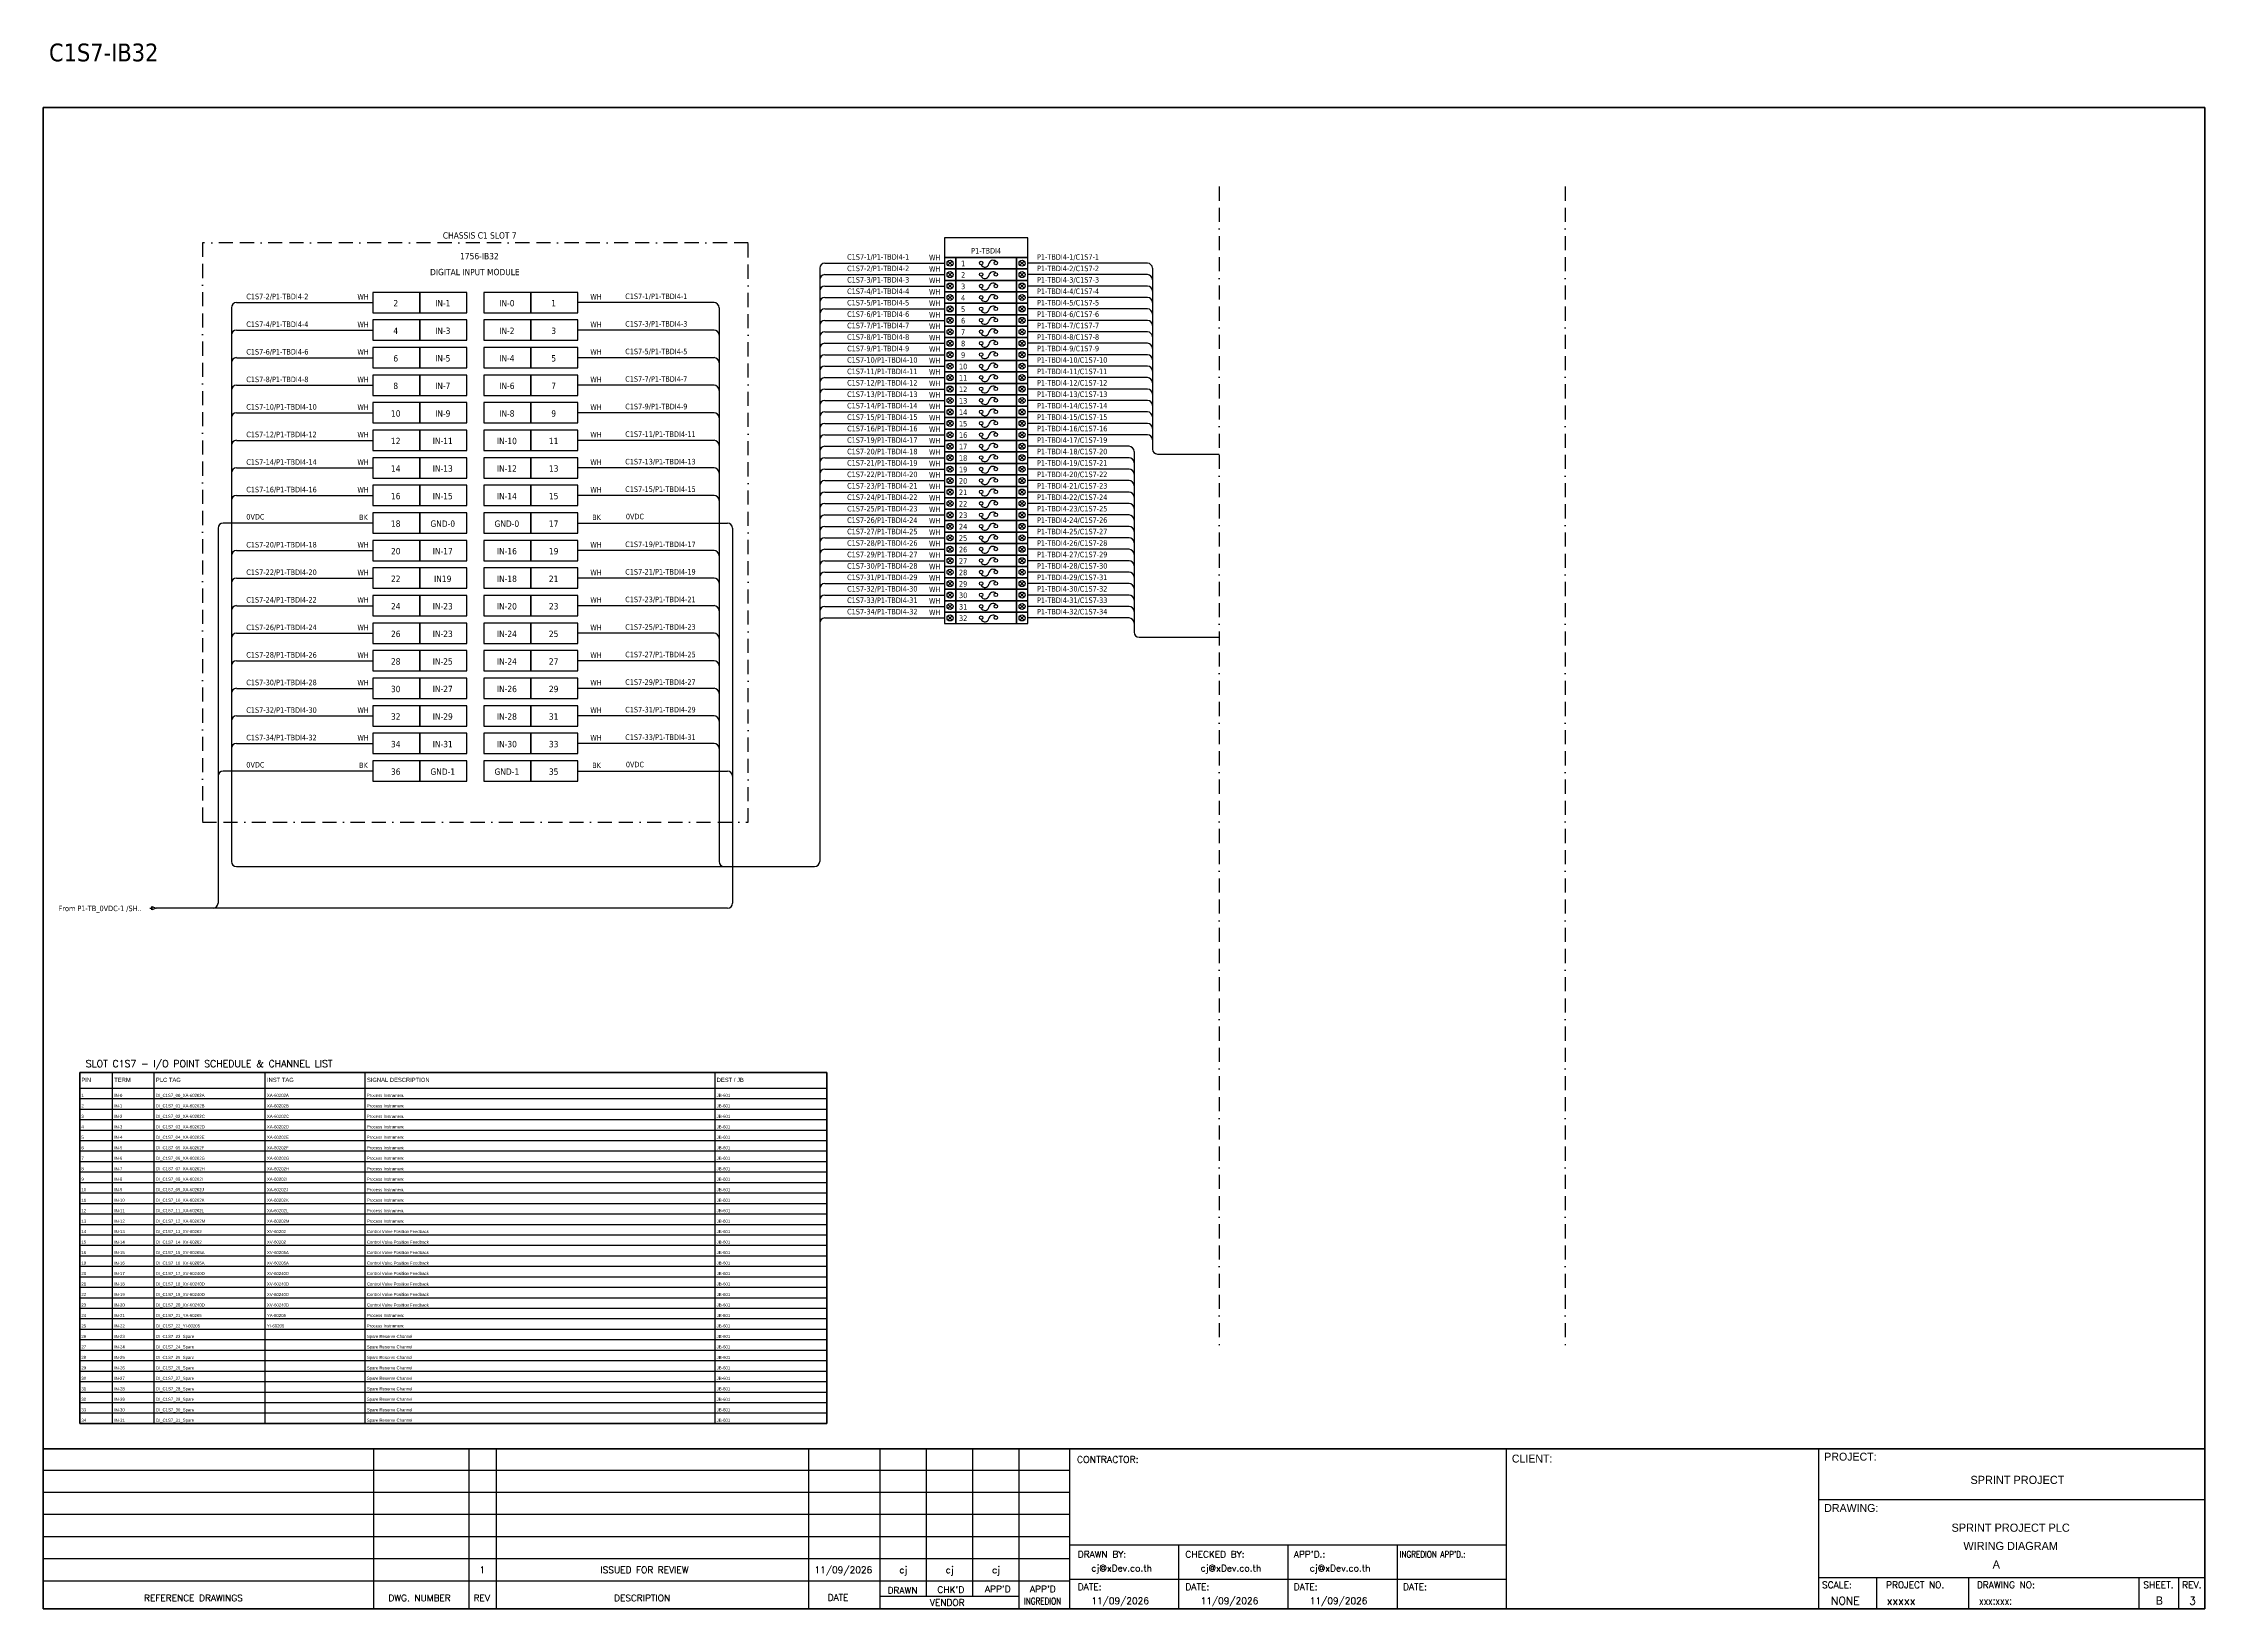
# Model space of a CAD drawing. Header units: millimetres. Extents: x 0 to 62600, y 0 to 14837.
# Drawn here: x 29353 to 33246, y 12017 to 14837 of the extents above; entities that cross this region are included whole.
import ezdxf
from ezdxf.enums import TextEntityAlignment as Align

# ---------------------------------------------------------------- set-up
doc = ezdxf.new("R2010")
doc.units = ezdxf.units.MM
doc.linetypes.add('BORDERX2', pattern=[88.9, 25.4, -12.7, 25.4, -12.7, 0, -12.7])
for name, color, linetype in [('GT_1', 9, 'Continuous'), ('HELPPOINT', 7, 'Continuous'), ('MEMBER', 7, 'Continuous'), ('VECTORS', 7, 'Continuous'), ('x01001-FrameArea', 2, 'BORDERX2')]:
    doc.layers.add(name, color=color, linetype=linetype)
for name, color, linetype, lineweight in [('IE-EQUIP', 253, 'Continuous', 25), ('IE-WIRE', 7, 'Continuous', 25), ('power', 7, 'Continuous', 25)]:
    doc.layers.add(name, color=color, linetype=linetype, lineweight=lineweight)
doc.styles.add('HTX11', font='O8111901')
doc.styles.add('ROMANS', font='romans.shx', dxfattribs={"width": 0.85, "height": 25})
doc.styles.get("Standard").update_dxf_attribs({"font": 'arial.ttf'})
doc.styles.add('Tahoma', font='')
doc.styles.get('Tahoma').set_extended_font_data('Tahoma')

# ---------------------------------------------------------------- blocks, each defined once
blk = doc.blocks.new('xTerminal_fr_to')
at = {"layer": 'VECTORS', "color": 1, "true_color": 0xff0000}
for p, q in [((-11.3, 0), (-7.8, 0)), ((-7.8, 2.8), (0, 0)), ((-7.8, -2.8), (-7.8, 2.8)), ((-7.8, 2.8), (0, 0)), ((-7.8, 2.8), (-7.8, -2.8)), ((0, 0), (-7.8, -2.8)), ((0, 0), (-7.8, -2.8))]:
    blk.add_line(p, q, dxfattribs=at)

msp = doc.modelspace()

# ---------------------------------------------------------------- linework, layer by layer
at = {"color": 1, "ltscale": 25.4}
for p, q in [((30990.3, 14444.4), (30982.7, 14436.7)), ((30982.7, 14444.4), (30990.3, 14436.7)), ((31112.4, 14444.4), (31120.1, 14436.7)), ((31120.1, 14444.4), (31112.4, 14436.7)), ((30990.3, 14423.8), (30982.7, 14416.1)), ((30982.7, 14423.8), (30990.3, 14416.1)), ((31112.4, 14423.8), (31120.1, 14416.1)), ((31120.1, 14423.8), (31112.4, 14416.1)), ((30990.3, 14403.2), (30982.7, 14395.5)), ((30982.7, 14403.2), (30990.3, 14395.5)), ((30990.3, 14382.5), (30982.7, 14374.9)), ((30982.7, 14382.5), (30990.3, 14374.9)), ((31112.4, 14403.2), (31120.1, 14395.5)), ((31120.1, 14403.2), (31112.4, 14395.5)), ((31112.4, 14382.5), (31120.1, 14374.9)), ((31120.1, 14382.5), (31112.4, 14374.9)), ((30990.3, 14361.9), (30982.7, 14354.3)), ((30982.7, 14361.9), (30990.3, 14354.3)), ((30990.3, 14341.3), (30982.7, 14333.7)), ((30982.7, 14341.3), (30990.3, 14333.7)), ((31112.4, 14361.9), (31120.1, 14354.3)), ((31120.1, 14361.9), (31112.4, 14354.3)), ((31112.4, 14341.3), (31120.1, 14333.7)), ((31120.1, 14341.3), (31112.4, 14333.7)), ((30990.3, 14320.7), (30982.7, 14313)), ((30982.7, 14320.7), (30990.3, 14313)), ((30990.3, 14300.1), (30982.7, 14292.4)), ((30982.7, 14300.1), (30990.3, 14292.4)), ((31112.4, 14320.7), (31120.1, 14313)), ((31120.1, 14320.7), (31112.4, 14313)), ((31112.4, 14300.1), (31120.1, 14292.4)), ((31120.1, 14300.1), (31112.4, 14292.4)), ((30990.3, 14279.5), (30982.7, 14271.8)), ((30982.7, 14279.5), (30990.3, 14271.8)), ((30990.3, 14258.9), (30982.7, 14251.2)), ((30982.7, 14258.9), (30990.3, 14251.2)), ((31112.4, 14279.5), (31120.1, 14271.8)), ((31120.1, 14279.5), (31112.4, 14271.8)), ((31112.4, 14258.9), (31120.1, 14251.2)), ((31120.1, 14258.9), (31112.4, 14251.2)), ((30990.3, 14238.3), (30982.7, 14230.6)), ((30982.7, 14238.3), (30990.3, 14230.6)), ((30990.3, 14217.7), (30982.7, 14210)), ((30982.7, 14217.7), (30990.3, 14210)), ((31112.4, 14238.3), (31120.1, 14230.6)), ((31120.1, 14238.3), (31112.4, 14230.6)), ((31112.4, 14217.7), (31120.1, 14210)), ((31120.1, 14217.7), (31112.4, 14210)), ((30990.3, 14197), (30982.7, 14189.4)), ((30982.7, 14197), (30990.3, 14189.4)), ((30990.3, 14176.4), (30982.7, 14168.8)), ((30982.7, 14176.4), (30990.3, 14168.8)), ((31112.4, 14197), (31120.1, 14189.4)), ((31120.1, 14197), (31112.4, 14189.4)), ((31112.4, 14176.4), (31120.1, 14168.8)), ((31120.1, 14176.4), (31112.4, 14168.8)), ((30990.3, 14155.8), (30982.7, 14148.1)), ((30982.7, 14155.8), (30990.3, 14148.1)), ((30990.3, 14135.2), (30982.7, 14127.5)), ((30982.7, 14135.2), (30990.3, 14127.5)), ((31112.4, 14155.8), (31120.1, 14148.1)), ((31120.1, 14155.8), (31112.4, 14148.1)), ((31112.4, 14135.2), (31120.1, 14127.5)), ((31120.1, 14135.2), (31112.4, 14127.5)), ((30990.3, 14114.6), (30982.7, 14106.9)), ((30982.7, 14114.6), (30990.3, 14106.9)), ((30990.3, 14094), (30982.7, 14086.3)), ((30982.7, 14094), (30990.3, 14086.3)), ((31112.4, 14114.6), (31120.1, 14106.9)), ((31120.1, 14114.6), (31112.4, 14106.9)), ((31112.4, 14094), (31120.1, 14086.3)), ((31120.1, 14094), (31112.4, 14086.3)), ((30990.3, 14073.4), (30982.7, 14065.7)), ((30982.7, 14073.4), (30990.3, 14065.7)), ((31112.4, 14073.4), (31120.1, 14065.7)), ((31120.1, 14073.4), (31112.4, 14065.7)), ((30990.3, 14052.8), (30982.7, 14045.1)), ((30982.7, 14052.8), (30990.3, 14045.1)), ((30990.3, 14032.1), (30982.7, 14024.5)), ((30982.7, 14032.1), (30990.3, 14024.5)), ((31112.4, 14052.8), (31120.1, 14045.1)), ((31120.1, 14052.8), (31112.4, 14045.1)), ((31112.4, 14032.1), (31120.1, 14024.5)), ((31120.1, 14032.1), (31112.4, 14024.5)), ((30990.3, 14011.5), (30982.7, 14003.9)), ((30982.7, 14011.5), (30990.3, 14003.9)), ((30990.3, 13990.9), (30982.7, 13983.3)), ((30982.7, 13990.9), (30990.3, 13983.3)), ((31112.4, 14011.5), (31120.1, 14003.9)), ((31120.1, 14011.5), (31112.4, 14003.9)), ((31112.4, 13990.9), (31120.1, 13983.3)), ((31120.1, 13990.9), (31112.4, 13983.3)), ((30990.3, 13970.3), (30982.7, 13962.6)), ((30982.7, 13970.3), (30990.3, 13962.6)), ((30990.3, 13949.7), (30982.7, 13942)), ((30982.7, 13949.7), (30990.3, 13942)), ((31112.4, 13970.3), (31120.1, 13962.6)), ((31120.1, 13970.3), (31112.4, 13962.6)), ((31112.4, 13949.7), (31120.1, 13942)), ((31120.1, 13949.7), (31112.4, 13942)), ((30990.3, 13929.1), (30982.7, 13921.4)), ((30982.7, 13929.1), (30990.3, 13921.4)), ((30990.3, 13908.5), (30982.7, 13900.8)), ((30982.7, 13908.5), (30990.3, 13900.8)), ((31112.4, 13929.1), (31120.1, 13921.4)), ((31120.1, 13929.1), (31112.4, 13921.4)), ((31112.4, 13908.5), (31120.1, 13900.8)), ((31120.1, 13908.5), (31112.4, 13900.8)), ((30990.3, 13887.9), (30982.7, 13880.2)), ((30982.7, 13887.9), (30990.3, 13880.2)), ((30990.3, 13867.3), (30982.7, 13859.6)), ((30982.7, 13867.3), (30990.3, 13859.6)), ((31112.4, 13887.9), (31120.1, 13880.2)), ((31120.1, 13887.9), (31112.4, 13880.2)), ((31112.4, 13867.3), (31120.1, 13859.6)), ((31120.1, 13867.3), (31112.4, 13859.6)), ((30990.3, 13846.6), (30982.7, 13839)), ((30982.7, 13846.6), (30990.3, 13839)), ((30990.3, 13826), (30982.7, 13818.4)), ((30982.7, 13826), (30990.3, 13818.4)), ((31112.4, 13846.6), (31120.1, 13839)), ((31120.1, 13846.6), (31112.4, 13839)), ((31112.4, 13826), (31120.1, 13818.4)), ((31120.1, 13826), (31112.4, 13818.4)), ((30990.3, 13805.4), (30982.7, 13797.7)), ((30982.7, 13805.4), (30990.3, 13797.7)), ((31112.4, 13805.4), (31120.1, 13797.7)), ((31120.1, 13805.4), (31112.4, 13797.7))]:
    msp.add_line(p, q, dxfattribs=at)
at = {"color": 7}
for p, q in [((29478.1, 12350.7), (29478.1, 12982.8)), ((29553.1, 12350.7), (29553.1, 12982.8)), ((29753.1, 12350.7), (29753.1, 12982.8)), ((29933.1, 12350.7), (29933.1, 12982.8)), ((30563.1, 12350.7), (30563.1, 12982.8)), ((29418.8, 12954.8), (30764.6, 12954.8))]:
    msp.add_line(p, q, dxfattribs=at)
at = {"color": 8}
for p, q in [((29418.8, 12935.9), (30764.6, 12935.9)), ((29418.8, 12917), (30764.6, 12917)), ((29418.8, 12898.1), (30764.6, 12898.1)), ((29418.8, 12879.2), (30764.6, 12879.2)), ((29418.8, 12860.4), (30764.6, 12860.4)), ((29418.8, 12841.5), (30764.6, 12841.5)), ((29418.8, 12822.6), (30764.6, 12822.6)), ((29418.8, 12803.7), (30764.6, 12803.7)), ((29418.8, 12784.9), (30764.6, 12784.9)), ((29418.8, 12766), (30764.6, 12766)), ((29418.8, 12747.1), (30764.6, 12747.1)), ((29418.8, 12728.2), (30764.6, 12728.2)), ((29418.8, 12709.3), (30764.6, 12709.3)), ((29418.8, 12690.5), (30764.6, 12690.5)), ((29418.8, 12671.6), (30764.6, 12671.6)), ((29418.8, 12652.7), (30764.6, 12652.7)), ((29418.8, 12633.8), (30764.6, 12633.8)), ((29418.8, 12615), (30764.6, 12615)), ((29418.8, 12596.1), (30764.6, 12596.1)), ((29418.8, 12577.2), (30764.6, 12577.2)), ((29418.8, 12558.3), (30764.6, 12558.3)), ((29418.8, 12539.4), (30764.6, 12539.4)), ((29418.8, 12520.6), (30764.6, 12520.6)), ((29418.8, 12501.7), (30764.6, 12501.7)), ((29418.8, 12482.8), (30764.6, 12482.8)), ((29418.8, 12463.9), (30764.6, 12463.9)), ((29418.8, 12445), (30764.6, 12445)), ((29418.8, 12426.2), (30764.6, 12426.2)), ((29418.8, 12407.3), (30764.6, 12407.3)), ((29418.8, 12388.4), (30764.6, 12388.4)), ((29418.8, 12369.5), (30764.6, 12369.5))]:
    msp.add_line(p, q, dxfattribs=at)
at = {"color": 4}
for p, q in [((32655.4, 12073), (32655.4, 12016.9)), ((32820.7, 12073), (32820.7, 12016.9))]:
    msp.add_line(p, q, dxfattribs=at)
at = {"color": 4, "ltscale": 0.5}
for p, q in [((33127.8, 12073), (33127.8, 12016.9)), ((33127.8, 12073), (33127.8, 12016.9)), ((33199, 12073), (33199, 12016.9)), ((33199, 12073), (33199, 12016.9))]:
    msp.add_line(p, q, dxfattribs=at)
at = {"color": 4, "ltscale": 25.4}
msp.add_lwpolyline([(30976.2, 14450.9), (31126.5, 14450.9), (31126.5, 14486.1), (30976.2, 14486.1)], close=True, dxfattribs=at)
at = {"color": 1, "ltscale": 25.4}
for points in [[(30976.2, 14430.2), (30996.8, 14430.2), (30996.8, 14450.9), (30976.2, 14450.9)], [(30996.8, 14430.2), (31105.9, 14430.2), (31105.9, 14450.9), (30996.8, 14450.9)], [(31105.9, 14430.2), (31126.5, 14430.2), (31126.5, 14450.9), (31105.9, 14450.9)], [(30976.2, 14409.6), (30996.8, 14409.6), (30996.8, 14430.2), (30976.2, 14430.2)], [(30976.2, 14389), (30996.8, 14389), (30996.8, 14409.6), (30976.2, 14409.6)], [(30996.8, 14409.6), (31105.9, 14409.6), (31105.9, 14430.2), (30996.8, 14430.2)], [(30996.8, 14389), (31105.9, 14389), (31105.9, 14409.6), (30996.8, 14409.6)], [(31105.9, 14409.6), (31126.5, 14409.6), (31126.5, 14430.2), (31105.9, 14430.2)], [(31105.9, 14389), (31126.5, 14389), (31126.5, 14409.6), (31105.9, 14409.6)], [(30976.2, 14368.4), (30996.8, 14368.4), (30996.8, 14389), (30976.2, 14389)], [(30976.2, 14347.8), (30996.8, 14347.8), (30996.8, 14368.4), (30976.2, 14368.4)], [(30996.8, 14368.4), (31105.9, 14368.4), (31105.9, 14389), (30996.8, 14389)], [(30996.8, 14347.8), (31105.9, 14347.8), (31105.9, 14368.4), (30996.8, 14368.4)], [(31105.9, 14368.4), (31126.5, 14368.4), (31126.5, 14389), (31105.9, 14389)], [(31105.9, 14347.8), (31126.5, 14347.8), (31126.5, 14368.4), (31105.9, 14368.4)], [(30976.2, 14327.2), (30996.8, 14327.2), (30996.8, 14347.8), (30976.2, 14347.8)], [(30996.8, 14327.2), (31105.9, 14327.2), (31105.9, 14347.8), (30996.8, 14347.8)], [(31105.9, 14327.2), (31126.5, 14327.2), (31126.5, 14347.8), (31105.9, 14347.8)], [(30976.2, 14306.6), (30996.8, 14306.6), (30996.8, 14327.2), (30976.2, 14327.2)], [(30976.2, 14286), (30996.8, 14286), (30996.8, 14306.6), (30976.2, 14306.6)], [(30996.8, 14306.6), (31105.9, 14306.6), (31105.9, 14327.2), (30996.8, 14327.2)], [(30996.8, 14286), (31105.9, 14286), (31105.9, 14306.6), (30996.8, 14306.6)], [(31105.9, 14306.6), (31126.5, 14306.6), (31126.5, 14327.2), (31105.9, 14327.2)], [(31105.9, 14286), (31126.5, 14286), (31126.5, 14306.6), (31105.9, 14306.6)], [(30976.2, 14265.3), (30996.8, 14265.3), (30996.8, 14286), (30976.2, 14286)], [(30976.2, 14244.7), (30996.8, 14244.7), (30996.8, 14265.3), (30976.2, 14265.3)], [(30996.8, 14265.3), (31105.9, 14265.3), (31105.9, 14286), (30996.8, 14286)], [(30996.8, 14244.7), (31105.9, 14244.7), (31105.9, 14265.3), (30996.8, 14265.3)], [(31105.9, 14265.3), (31126.5, 14265.3), (31126.5, 14286), (31105.9, 14286)], [(31105.9, 14244.7), (31126.5, 14244.7), (31126.5, 14265.3), (31105.9, 14265.3)], [(30976.2, 14224.1), (30996.8, 14224.1), (30996.8, 14244.7), (30976.2, 14244.7)], [(30976.2, 14203.5), (30996.8, 14203.5), (30996.8, 14224.1), (30976.2, 14224.1)], [(30996.8, 14224.1), (31105.9, 14224.1), (31105.9, 14244.7), (30996.8, 14244.7)], [(30996.8, 14203.5), (31105.9, 14203.5), (31105.9, 14224.1), (30996.8, 14224.1)], [(31105.9, 14224.1), (31126.5, 14224.1), (31126.5, 14244.7), (31105.9, 14244.7)], [(31105.9, 14203.5), (31126.5, 14203.5), (31126.5, 14224.1), (31105.9, 14224.1)], [(30976.2, 14182.9), (30996.8, 14182.9), (30996.8, 14203.5), (30976.2, 14203.5)], [(30976.2, 14162.3), (30996.8, 14162.3), (30996.8, 14182.9), (30976.2, 14182.9)], [(30996.8, 14182.9), (31105.9, 14182.9), (31105.9, 14203.5), (30996.8, 14203.5)], [(30996.8, 14162.3), (31105.9, 14162.3), (31105.9, 14182.9), (30996.8, 14182.9)], [(31105.9, 14182.9), (31126.5, 14182.9), (31126.5, 14203.5), (31105.9, 14203.5)], [(31105.9, 14162.3), (31126.5, 14162.3), (31126.5, 14182.9), (31105.9, 14182.9)], [(30976.2, 14141.7), (30996.8, 14141.7), (30996.8, 14162.3), (30976.2, 14162.3)], [(30976.2, 14121.1), (30996.8, 14121.1), (30996.8, 14141.7), (30976.2, 14141.7)], [(30996.8, 14141.7), (31105.9, 14141.7), (31105.9, 14162.3), (30996.8, 14162.3)], [(30996.8, 14121.1), (31105.9, 14121.1), (31105.9, 14141.7), (30996.8, 14141.7)], [(31105.9, 14141.7), (31126.5, 14141.7), (31126.5, 14162.3), (31105.9, 14162.3)], [(31105.9, 14121.1), (31126.5, 14121.1), (31126.5, 14141.7), (31105.9, 14141.7)], [(30976.2, 14100.5), (30996.8, 14100.5), (30996.8, 14121.1), (30976.2, 14121.1)], [(30976.2, 14079.8), (30996.8, 14079.8), (30996.8, 14100.5), (30976.2, 14100.5)], [(30996.8, 14100.5), (31105.9, 14100.5), (31105.9, 14121.1), (30996.8, 14121.1)], [(30996.8, 14079.8), (31105.9, 14079.8), (31105.9, 14100.5), (30996.8, 14100.5)], [(31105.9, 14100.5), (31126.5, 14100.5), (31126.5, 14121.1), (31105.9, 14121.1)], [(31105.9, 14079.8), (31126.5, 14079.8), (31126.5, 14100.5), (31105.9, 14100.5)], [(30976.2, 14059.2), (30996.8, 14059.2), (30996.8, 14079.8), (30976.2, 14079.8)], [(30976.2, 14038.6), (30996.8, 14038.6), (30996.8, 14059.2), (30976.2, 14059.2)], [(30996.8, 14059.2), (31105.9, 14059.2), (31105.9, 14079.8), (30996.8, 14079.8)], [(30996.8, 14038.6), (31105.9, 14038.6), (31105.9, 14059.2), (30996.8, 14059.2)], [(31105.9, 14059.2), (31126.5, 14059.2), (31126.5, 14079.8), (31105.9, 14079.8)], [(31105.9, 14038.6), (31126.5, 14038.6), (31126.5, 14059.2), (31105.9, 14059.2)], [(30976.2, 14018), (30996.8, 14018), (30996.8, 14038.6), (30976.2, 14038.6)], [(30976.2, 13997.4), (30996.8, 13997.4), (30996.8, 14018), (30976.2, 14018)], [(30996.8, 14018), (31105.9, 14018), (31105.9, 14038.6), (30996.8, 14038.6)], [(30996.8, 13997.4), (31105.9, 13997.4), (31105.9, 14018), (30996.8, 14018)], [(31105.9, 14018), (31126.5, 14018), (31126.5, 14038.6), (31105.9, 14038.6)], [(31105.9, 13997.4), (31126.5, 13997.4), (31126.5, 14018), (31105.9, 14018)], [(30976.2, 13976.8), (30996.8, 13976.8), (30996.8, 13997.4), (30976.2, 13997.4)], [(30996.8, 13976.8), (31105.9, 13976.8), (31105.9, 13997.4), (30996.8, 13997.4)], [(31105.9, 13976.8), (31126.5, 13976.8), (31126.5, 13997.4), (31105.9, 13997.4)], [(30976.2, 13956.2), (30996.8, 13956.2), (30996.8, 13976.8), (30976.2, 13976.8)], [(30976.2, 13935.6), (30996.8, 13935.6), (30996.8, 13956.2), (30976.2, 13956.2)], [(30996.8, 13956.2), (31105.9, 13956.2), (31105.9, 13976.8), (30996.8, 13976.8)], [(30996.8, 13935.6), (31105.9, 13935.6), (31105.9, 13956.2), (30996.8, 13956.2)], [(31105.9, 13956.2), (31126.5, 13956.2), (31126.5, 13976.8), (31105.9, 13976.8)], [(31105.9, 13935.6), (31126.5, 13935.6), (31126.5, 13956.2), (31105.9, 13956.2)], [(30976.2, 13914.9), (30996.8, 13914.9), (30996.8, 13935.6), (30976.2, 13935.6)], [(30976.2, 13894.3), (30996.8, 13894.3), (30996.8, 13914.9), (30976.2, 13914.9)], [(30996.8, 13914.9), (31105.9, 13914.9), (31105.9, 13935.6), (30996.8, 13935.6)], [(30996.8, 13894.3), (31105.9, 13894.3), (31105.9, 13914.9), (30996.8, 13914.9)], [(31105.9, 13914.9), (31126.5, 13914.9), (31126.5, 13935.6), (31105.9, 13935.6)], [(31105.9, 13894.3), (31126.5, 13894.3), (31126.5, 13914.9), (31105.9, 13914.9)], [(30976.2, 13873.7), (30996.8, 13873.7), (30996.8, 13894.3), (30976.2, 13894.3)], [(30976.2, 13853.1), (30996.8, 13853.1), (30996.8, 13873.7), (30976.2, 13873.7)], [(30996.8, 13873.7), (31105.9, 13873.7), (31105.9, 13894.3), (30996.8, 13894.3)], [(30996.8, 13853.1), (31105.9, 13853.1), (31105.9, 13873.7), (30996.8, 13873.7)], [(31105.9, 13873.7), (31126.5, 13873.7), (31126.5, 13894.3), (31105.9, 13894.3)], [(31105.9, 13853.1), (31126.5, 13853.1), (31126.5, 13873.7), (31105.9, 13873.7)], [(30976.2, 13832.5), (30996.8, 13832.5), (30996.8, 13853.1), (30976.2, 13853.1)], [(30976.2, 13811.9), (30996.8, 13811.9), (30996.8, 13832.5), (30976.2, 13832.5)], [(30996.8, 13832.5), (31105.9, 13832.5), (31105.9, 13853.1), (30996.8, 13853.1)], [(30996.8, 13811.9), (31105.9, 13811.9), (31105.9, 13832.5), (30996.8, 13832.5)], [(31105.9, 13832.5), (31126.5, 13832.5), (31126.5, 13853.1), (31105.9, 13853.1)], [(31105.9, 13811.9), (31126.5, 13811.9), (31126.5, 13832.5), (31105.9, 13832.5)], [(30976.2, 13791.3), (30996.8, 13791.3), (30996.8, 13811.9), (30976.2, 13811.9)], [(30996.8, 13791.3), (31105.9, 13791.3), (31105.9, 13811.9), (30996.8, 13811.9)], [(31105.9, 13791.3), (31126.5, 13791.3), (31126.5, 13811.9), (31105.9, 13811.9)]]:
    msp.add_lwpolyline(points, close=True, dxfattribs=at)
at = {"color": 7}
msp.add_lwpolyline([(29418.8, 12350.7), (30764.6, 12350.7), (30764.6, 12982.8), (29418.8, 12982.8), (29418.8, 12350.7)], dxfattribs=at)
msp.add_lwpolyline([(29418.8, 12982.7), (30764.6, 12982.7), (30764.6, 12350.6), (29418.8, 12350.6)], close=True)
at = {"color": 1, "ltscale": 25.4}
for centre in [(30986.5, 14440.5), (31116.2, 14440.5), (30986.5, 14419.9), (31116.2, 14419.9), (30986.5, 14399.3), (30986.5, 14378.7), (31116.2, 14399.3), (31116.2, 14378.7), (30986.5, 14358.1), (30986.5, 14337.5), (31116.2, 14358.1), (31116.2, 14337.5), (30986.5, 14316.9), (30986.5, 14296.3), (31116.2, 14316.9), (31116.2, 14296.3), (30986.5, 14275.7), (30986.5, 14255), (31116.2, 14275.7), (31116.2, 14255), (30986.5, 14234.4), (30986.5, 14213.8), (31116.2, 14234.4), (31116.2, 14213.8), (30986.5, 14193.2), (30986.5, 14172.6), (31116.2, 14193.2), (31116.2, 14172.6), (30986.5, 14152), (30986.5, 14131.4), (31116.2, 14152), (31116.2, 14131.4), (30986.5, 14110.8), (30986.5, 14090.1), (31116.2, 14110.8), (31116.2, 14090.1), (30986.5, 14069.5), (31116.2, 14069.5), (30986.5, 14048.9), (30986.5, 14028.3), (31116.2, 14048.9), (31116.2, 14028.3), (30986.5, 14007.7), (30986.5, 13987.1), (31116.2, 14007.7), (31116.2, 13987.1), (30986.5, 13966.5), (30986.5, 13945.9), (31116.2, 13966.5), (31116.2, 13945.9), (30986.5, 13925.3), (30986.5, 13904.6), (31116.2, 13925.3), (31116.2, 13904.6), (30986.5, 13884), (30986.5, 13863.4), (31116.2, 13884), (31116.2, 13863.4), (30986.5, 13842.8), (30986.5, 13822.2), (31116.2, 13842.8), (31116.2, 13822.2), (30986.5, 13801.6), (31116.2, 13801.6)]:
    msp.add_circle(centre, 5.42, dxfattribs=at)
at = {"layer": 'GT_1', "color": 4}
for p, q in [((29948.5, 12016.9), (29948.5, 12305)), ((30120.4, 12016.9), (30120.4, 12305)), ((30169.6, 12016.9), (30169.6, 12305)), ((30732.2, 12016.9), (30732.2, 12305)), ((30860.5, 12016.9), (30860.5, 12305)), ((30944.1, 12038.7), (30944.1, 12305)), ((31027.6, 12038.7), (31027.6, 12305)), ((31110.9, 12016.9), (31110.9, 12305)), ((31201.9, 12016.9), (31201.9, 12305)), ((31988.9, 12016.9), (31988.9, 12305)), ((32551.2, 12016.9), (32551.2, 12305)), ((32551.2, 12016.9), (32551.2, 12305)), ((32551.2, 12016.9), (32551.2, 12305)), ((31201.9, 12266.2), (29353.1, 12266.2)), ((31201.9, 12226.4), (29353.1, 12226.4)), ((31201.9, 12186.4), (29353.1, 12186.4)), ((31201.9, 12146.5), (29353.1, 12146.5)), ((31988.9, 12131.2), (31201.9, 12131.2)), ((31398.7, 12016.9), (31398.7, 12131.2)), ((31595.4, 12016.9), (31595.4, 12131.2)), ((31792.2, 12016.9), (31792.2, 12131.2)), ((31201.9, 12106.6), (29353.1, 12106.6)), ((31988.9, 12069.7), (31201.9, 12069.7)), ((32551.2, 12073), (33246.4, 12073)), ((31201.8, 12066.7), (29353.1, 12066.7)), ((31110.9, 12038.7), (30860.5, 12038.7))]:
    msp.add_line(p, q, dxfattribs=at)
at = {"layer": 'HELPPOINT', "color": 4, "lineweight": 35}
for p, q in [((29353.1, 12016.9), (29353.1, 14721.1)), ((29353.1, 14721.1), (33246.4, 14721.1)), ((29353.1, 12016.9), (29353.1, 14721.1)), ((29353.1, 14721.1), (33246.4, 14721.1)), ((33246.4, 14721.1), (33246.4, 12016.9)), ((33246.4, 14721.1), (33246.4, 12016.9)), ((33246.4, 12016.9), (29353.1, 12016.9)), ((33246.4, 12016.9), (29353.1, 12016.9))]:
    msp.add_line(p, q, dxfattribs=at)
at = {"layer": 'HELPPOINT', "color": 4}
for p, q in [((32551.2, 12213.4), (33246.4, 12213.4)), ((32551.2, 12213.4), (33246.4, 12213.4)), ((32551.2, 12073), (33246.4, 12073))]:
    msp.add_line(p, q, dxfattribs=at)
at = {"layer": 'IE-EQUIP', "linetype": 'Continuous', "ltscale": 25.4}
for points in [[(29946.5, 14351.3), (30031.2, 14351.3), (30031.2, 14388), (29946.5, 14388)], [(30031.2, 14351.3), (30115.8, 14351.3), (30115.8, 14388), (30031.2, 14388)], [(30146.7, 14351.3), (30231.3, 14351.3), (30231.3, 14388), (30146.7, 14388)], [(30231.3, 14351.3), (30316, 14351.3), (30316, 14388), (30231.3, 14388)], [(29946.5, 14301.6), (30031.2, 14301.6), (30031.2, 14338.3), (29946.5, 14338.3)], [(30031.2, 14301.6), (30115.8, 14301.6), (30115.8, 14338.3), (30031.2, 14338.3)], [(30146.7, 14301.6), (30231.3, 14301.6), (30231.3, 14338.3), (30146.7, 14338.3)], [(30231.3, 14301.6), (30316, 14301.6), (30316, 14338.3), (30231.3, 14338.3)], [(29946.5, 14252), (30031.2, 14252), (30031.2, 14288.7), (29946.5, 14288.7)], [(30031.2, 14252), (30115.8, 14252), (30115.8, 14288.7), (30031.2, 14288.7)], [(30146.7, 14252), (30231.3, 14252), (30231.3, 14288.7), (30146.7, 14288.7)], [(30231.3, 14252), (30316, 14252), (30316, 14288.7), (30231.3, 14288.7)], [(29946.5, 14202.4), (30031.2, 14202.4), (30031.2, 14239.1), (29946.5, 14239.1)], [(30031.2, 14202.4), (30115.8, 14202.4), (30115.8, 14239.1), (30031.2, 14239.1)], [(30146.7, 14202.4), (30231.3, 14202.4), (30231.3, 14239.1), (30146.7, 14239.1)], [(30231.3, 14202.4), (30316, 14202.4), (30316, 14239.1), (30231.3, 14239.1)], [(29946.5, 14152.7), (30031.2, 14152.7), (30031.2, 14189.4), (29946.5, 14189.4)], [(30031.2, 14152.7), (30115.8, 14152.7), (30115.8, 14189.4), (30031.2, 14189.4)], [(30146.7, 14152.7), (30231.3, 14152.7), (30231.3, 14189.4), (30146.7, 14189.4)], [(30231.3, 14152.7), (30316, 14152.7), (30316, 14189.4), (30231.3, 14189.4)], [(29946.5, 14103.1), (30031.2, 14103.1), (30031.2, 14139.8), (29946.5, 14139.8)], [(30031.2, 14103.1), (30115.8, 14103.1), (30115.8, 14139.8), (30031.2, 14139.8)], [(30146.7, 14103.1), (30231.3, 14103.1), (30231.3, 14139.8), (30146.7, 14139.8)], [(30231.3, 14103.1), (30316, 14103.1), (30316, 14139.8), (30231.3, 14139.8)], [(29946.5, 14053.5), (30031.2, 14053.5), (30031.2, 14090.2), (29946.5, 14090.2)], [(30031.2, 14053.5), (30115.8, 14053.5), (30115.8, 14090.2), (30031.2, 14090.2)], [(30146.7, 14053.5), (30231.3, 14053.5), (30231.3, 14090.2), (30146.7, 14090.2)], [(30231.3, 14053.5), (30316, 14053.5), (30316, 14090.2), (30231.3, 14090.2)], [(29946.5, 14003.8), (30031.2, 14003.8), (30031.2, 14040.5), (29946.5, 14040.5)], [(30031.2, 14003.8), (30115.8, 14003.8), (30115.8, 14040.5), (30031.2, 14040.5)], [(30146.7, 14003.8), (30231.3, 14003.8), (30231.3, 14040.5), (30146.7, 14040.5)], [(30231.3, 14003.8), (30316, 14003.8), (30316, 14040.5), (30231.3, 14040.5)], [(29946.5, 13954.2), (30031.2, 13954.2), (30031.2, 13990.9), (29946.5, 13990.9)], [(30031.2, 13954.2), (30115.8, 13954.2), (30115.8, 13990.9), (30031.2, 13990.9)], [(30146.7, 13954.2), (30231.3, 13954.2), (30231.3, 13990.9), (30146.7, 13990.9)], [(30231.3, 13954.2), (30316, 13954.2), (30316, 13990.9), (30231.3, 13990.9)], [(29946.5, 13904.6), (30031.2, 13904.6), (30031.2, 13941.3), (29946.5, 13941.3)], [(30031.2, 13904.6), (30115.8, 13904.6), (30115.8, 13941.3), (30031.2, 13941.3)], [(30146.7, 13904.6), (30231.3, 13904.6), (30231.3, 13941.3), (30146.7, 13941.3)], [(30231.3, 13904.6), (30316, 13904.6), (30316, 13941.3), (30231.3, 13941.3)], [(29946.5, 13854.9), (30031.2, 13854.9), (30031.2, 13891.6), (29946.5, 13891.6)], [(30031.2, 13854.9), (30115.8, 13854.9), (30115.8, 13891.6), (30031.2, 13891.6)], [(30146.7, 13854.9), (30231.3, 13854.9), (30231.3, 13891.6), (30146.7, 13891.6)], [(30231.3, 13854.9), (30316, 13854.9), (30316, 13891.6), (30231.3, 13891.6)], [(29946.5, 13805.3), (30031.2, 13805.3), (30031.2, 13842), (29946.5, 13842)], [(30031.2, 13805.3), (30115.8, 13805.3), (30115.8, 13842), (30031.2, 13842)], [(30146.7, 13805.3), (30231.3, 13805.3), (30231.3, 13842), (30146.7, 13842)], [(30231.3, 13805.3), (30316, 13805.3), (30316, 13842), (30231.3, 13842)], [(29946.5, 13755.7), (30031.2, 13755.7), (30031.2, 13792.4), (29946.5, 13792.4)], [(30031.2, 13755.7), (30115.8, 13755.7), (30115.8, 13792.4), (30031.2, 13792.4)], [(30146.7, 13755.7), (30231.3, 13755.7), (30231.3, 13792.4), (30146.7, 13792.4)], [(30231.3, 13755.7), (30316, 13755.7), (30316, 13792.4), (30231.3, 13792.4)], [(29946.5, 13706), (30031.2, 13706), (30031.2, 13742.7), (29946.5, 13742.7)], [(30031.2, 13706), (30115.8, 13706), (30115.8, 13742.7), (30031.2, 13742.7)], [(30146.7, 13706), (30231.3, 13706), (30231.3, 13742.7), (30146.7, 13742.7)], [(30231.3, 13706), (30316, 13706), (30316, 13742.7), (30231.3, 13742.7)], [(29946.5, 13656.4), (30031.2, 13656.4), (30031.2, 13693.1), (29946.5, 13693.1)], [(30031.2, 13656.4), (30115.8, 13656.4), (30115.8, 13693.1), (30031.2, 13693.1)], [(30146.7, 13656.4), (30231.3, 13656.4), (30231.3, 13693.1), (30146.7, 13693.1)], [(30231.3, 13656.4), (30316, 13656.4), (30316, 13693.1), (30231.3, 13693.1)], [(29946.5, 13606.8), (30031.2, 13606.8), (30031.2, 13643.5), (29946.5, 13643.5)], [(30031.2, 13606.8), (30115.8, 13606.8), (30115.8, 13643.5), (30031.2, 13643.5)], [(30146.7, 13606.8), (30231.3, 13606.8), (30231.3, 13643.5), (30146.7, 13643.5)], [(30231.3, 13606.8), (30316, 13606.8), (30316, 13643.5), (30231.3, 13643.5)], [(29946.5, 13557.1), (30031.2, 13557.1), (30031.2, 13593.8), (29946.5, 13593.8)], [(30031.2, 13557.1), (30115.8, 13557.1), (30115.8, 13593.8), (30031.2, 13593.8)], [(30146.7, 13557.1), (30231.3, 13557.1), (30231.3, 13593.8), (30146.7, 13593.8)], [(30231.3, 13557.1), (30316, 13557.1), (30316, 13593.8), (30231.3, 13593.8)], [(29946.5, 13507.5), (30031.2, 13507.5), (30031.2, 13544.2), (29946.5, 13544.2)], [(30031.2, 13507.5), (30115.8, 13507.5), (30115.8, 13544.2), (30031.2, 13544.2)], [(30146.7, 13507.5), (30231.3, 13507.5), (30231.3, 13544.2), (30146.7, 13544.2)], [(30231.3, 13507.5), (30316, 13507.5), (30316, 13544.2), (30231.3, 13544.2)]]:
    msp.add_lwpolyline(points, close=True, dxfattribs=at)
at = {"layer": 'IE-WIRE', "color": 4, "ltscale": 25.4}
for p, q in [((30751.7, 14431.4), (30751.7, 13363)), ((30760.8, 14440.5), (30976.2, 14440.5)), ((30760.8, 14419.9), (30976.2, 14419.9)), ((31341.9, 14440.5), (31126.5, 14440.5)), ((31341.9, 14419.9), (31126.5, 14419.9)), ((31351, 14431.4), (31351, 14105.7)), ((29701.3, 14369.6), (29946.5, 14369.6)), ((30561.3, 14369.6), (30316, 14369.6)), ((30760.8, 14399.3), (30976.2, 14399.3)), ((30760.8, 14378.7), (30976.2, 14378.7)), ((31341.9, 14399.3), (31126.5, 14399.3)), ((31341.9, 14378.7), (31126.5, 14378.7)), ((29692.1, 14360.4), (29692.1, 13363)), ((30570.4, 14360.4), (30570.4, 13363)), ((30760.8, 14358.1), (30976.2, 14358.1)), ((30760.8, 14337.5), (30976.2, 14337.5)), ((31341.9, 14358.1), (31126.5, 14358.1)), ((31341.9, 14337.5), (31126.5, 14337.5)), ((29701.3, 14320), (29946.5, 14320)), ((30561.3, 14320), (30316, 14320)), ((30760.8, 14316.9), (30976.2, 14316.9)), ((30760.8, 14296.3), (30976.2, 14296.3)), ((31341.9, 14316.9), (31126.5, 14316.9)), ((31341.9, 14296.3), (31126.5, 14296.3)), ((29701.3, 14270.3), (29946.5, 14270.3)), ((30561.3, 14270.3), (30316, 14270.3)), ((30760.8, 14275.7), (30976.2, 14275.7)), ((30760.8, 14255), (30976.2, 14255)), ((31341.9, 14275.7), (31126.5, 14275.7)), ((31341.9, 14255), (31126.5, 14255)), ((29701.3, 14220.7), (29946.5, 14220.7)), ((30561.3, 14220.7), (30316, 14220.7)), ((30760.8, 14234.4), (30976.2, 14234.4)), ((30760.8, 14213.8), (30976.2, 14213.8)), ((31341.9, 14234.4), (31126.5, 14234.4)), ((31341.9, 14213.8), (31126.5, 14213.8)), ((30760.8, 14193.2), (30976.2, 14193.2)), ((30760.8, 14172.6), (30976.2, 14172.6)), ((31341.9, 14193.2), (31126.5, 14193.2)), ((31341.9, 14172.6), (31126.5, 14172.6)), ((29701.3, 14171.1), (29946.5, 14171.1)), ((30561.3, 14171.1), (30316, 14171.1)), ((30760.8, 14152), (30976.2, 14152)), ((31341.9, 14152), (31126.5, 14152)), ((29701.3, 14121.4), (29946.5, 14121.4)), ((30561.3, 14121.4), (30316, 14121.4)), ((30760.8, 14131.4), (30976.2, 14131.4)), ((30760.8, 14110.8), (30976.2, 14110.8)), ((31341.9, 14131.4), (31126.5, 14131.4)), ((31308.8, 14110.8), (31126.5, 14110.8)), ((31317.9, 14101.6), (31317.9, 13775.9)), ((29701.3, 14071.8), (29946.5, 14071.8)), ((30561.3, 14071.8), (30316, 14071.8)), ((30760.8, 14090.1), (30976.2, 14090.1)), ((30760.8, 14069.5), (30976.2, 14069.5)), ((31308.8, 14090.1), (31126.5, 14090.1)), ((31308.8, 14069.5), (31126.5, 14069.5)), ((29701.3, 14022.2), (29946.5, 14022.2)), ((30561.3, 14022.2), (30316, 14022.2)), ((30760.8, 14048.9), (30976.2, 14048.9)), ((30760.8, 14028.3), (30976.2, 14028.3)), ((31308.8, 14048.9), (31126.5, 14048.9)), ((31308.8, 14028.3), (31126.5, 14028.3)), ((30760.8, 14007.7), (30976.2, 14007.7)), ((30760.8, 13987.1), (30976.2, 13987.1)), ((31308.8, 14007.7), (31126.5, 14007.7)), ((31308.8, 13987.1), (31126.5, 13987.1)), ((30760.8, 13966.5), (30976.2, 13966.5)), ((30760.8, 13945.9), (30976.2, 13945.9)), ((31308.8, 13966.5), (31126.5, 13966.5)), ((31308.8, 13945.9), (31126.5, 13945.9)), ((29701.3, 13922.9), (29946.5, 13922.9)), ((30561.3, 13922.9), (30316, 13922.9)), ((30760.8, 13925.3), (30976.2, 13925.3)), ((30760.8, 13904.6), (30976.2, 13904.6)), ((31308.8, 13925.3), (31126.5, 13925.3)), ((31308.8, 13904.6), (31126.5, 13904.6)), ((29701.3, 13873.3), (29946.5, 13873.3)), ((30561.3, 13873.3), (30316, 13873.3)), ((30760.8, 13884), (30976.2, 13884)), ((30760.8, 13863.4), (30976.2, 13863.4)), ((31308.8, 13884), (31126.5, 13884)), ((31308.8, 13863.4), (31126.5, 13863.4)), ((29701.3, 13823.6), (29946.5, 13823.6)), ((30561.3, 13823.6), (30316, 13823.6)), ((30760.8, 13842.8), (30976.2, 13842.8)), ((30760.8, 13822.2), (30976.2, 13822.2)), ((31308.8, 13842.8), (31126.5, 13842.8)), ((31308.8, 13822.2), (31126.5, 13822.2)), ((30760.8, 13801.6), (30976.2, 13801.6)), ((31308.8, 13801.6), (31126.5, 13801.6)), ((29701.3, 13774), (29946.5, 13774)), ((30561.3, 13774), (30316, 13774)), ((29701.3, 13724.4), (29946.5, 13724.4)), ((30561.3, 13724.4), (30316, 13724.4)), ((29701.3, 13674.7), (29946.5, 13674.7)), ((30561.3, 13674.7), (30316, 13674.7)), ((29701.3, 13625.1), (29946.5, 13625.1)), ((30561.3, 13625.1), (30316, 13625.1)), ((29701.3, 13575.5), (29946.5, 13575.5)), ((30561.3, 13575.5), (30316, 13575.5))]:
    msp.add_line(p, q, dxfattribs=at)
at = {"layer": 'IE-WIRE', "color": 4}
for p, q in [((31360, 14096.7), (31471.3, 14096.7)), ((31326.9, 13766.9), (31471.3, 13766.9)), ((29701.2, 13353.9), (30742.5, 13353.9))]:
    msp.add_line(p, q, dxfattribs=at)
at = {"layer": 'IE-WIRE', "color": 7, "ltscale": 25.4}
for p, q in [((29668, 13963.4), (29668, 13287.8)), ((29946.5, 13972.5), (29677.1, 13972.5)), ((30316, 13972.5), (30585.4, 13972.5)), ((30594.5, 13963.4), (30594.5, 13287.8)), ((29946.5, 13525.8), (29677.1, 13525.8)), ((30316, 13525.8), (30585.4, 13525.8)), ((30585.6, 13278.8), (29556.5, 13278.8))]:
    msp.add_line(p, q, dxfattribs=at)
at = {"layer": 'IE-WIRE', "color": 4, "ltscale": 25.4}
for centre, radius, start, end in [((30760.8, 14431.4), 9.14, 90, 180), ((30760.8, 14410.8), 9.14, 90, 180), ((31341.9, 14431.4), 9.14, 0, 90), ((31341.9, 14410.8), 9.14, 0, 90), ((29701.3, 14360.4), 9.17, 90, 180), ((30561.3, 14360.4), 9.17, 0, 90), ((30760.8, 14390.2), 9.14, 90, 180), ((30760.8, 14369.6), 9.14, 90, 180), ((31341.9, 14390.2), 9.14, 0, 90), ((31341.9, 14369.6), 9.14, 0, 90), ((30760.8, 14349), 9.14, 90, 180), ((30760.8, 14328.3), 9.14, 90, 180), ((31341.9, 14349), 9.14, 0, 90), ((31341.9, 14328.3), 9.14, 0, 90), ((29701.3, 14310.8), 9.17, 90, 180), ((30561.3, 14310.8), 9.17, 0, 90), ((30760.8, 14307.7), 9.14, 90, 180), ((30760.8, 14287.1), 9.14, 90, 180), ((31341.9, 14307.7), 9.14, 0, 90), ((31341.9, 14287.1), 9.14, 0, 90), ((29701.3, 14261.2), 9.17, 90, 180), ((30561.3, 14261.2), 9.17, 0, 90), ((30760.8, 14266.5), 9.14, 90, 180), ((30760.8, 14245.9), 9.14, 90, 180), ((31341.9, 14266.5), 9.14, 0, 90), ((31341.9, 14245.9), 9.14, 0, 90), ((29701.3, 14211.5), 9.17, 90, 180), ((30561.3, 14211.5), 9.17, 0, 90), ((30760.8, 14225.3), 9.14, 90, 180), ((30760.8, 14204.7), 9.14, 90, 180), ((31341.9, 14225.3), 9.14, 0, 90), ((31341.9, 14204.7), 9.14, 0, 90), ((30760.8, 14184.1), 9.14, 90, 180), ((30760.8, 14163.5), 9.14, 90, 180), ((31341.9, 14184.1), 9.14, 0, 90), ((31341.9, 14163.5), 9.14, 0, 90), ((29701.3, 14161.9), 9.17, 90, 180), ((30561.3, 14161.9), 9.17, 0, 90), ((30760.8, 14142.8), 9.14, 90, 180), ((31341.9, 14142.8), 9.14, 0, 90), ((29701.3, 14112.3), 9.17, 90, 180), ((30561.3, 14112.3), 9.17, 0, 90), ((30760.8, 14122.2), 9.14, 90, 180), ((30760.8, 14101.6), 9.14, 90, 180), ((31308.8, 14101.6), 9.14, 0, 90), ((31341.9, 14122.2), 9.14, 0, 90), ((29701.3, 14062.6), 9.17, 90, 180), ((30561.3, 14062.6), 9.17, 0, 90), ((30760.8, 14081), 9.14, 90, 180), ((30760.8, 14060.4), 9.14, 90, 180), ((31308.8, 14081), 9.14, 0, 90), ((31308.8, 14060.4), 9.14, 0, 90), ((29701.3, 14013), 9.17, 90, 180), ((30561.3, 14013), 9.17, 0, 90), ((30760.8, 14039.8), 9.14, 90, 180), ((30760.8, 14019.2), 9.14, 90, 180), ((31308.8, 14039.8), 9.14, 0, 90), ((31308.8, 14019.2), 9.14, 0, 90), ((30760.8, 13998.6), 9.14, 90, 180), ((30760.8, 13977.9), 9.14, 90, 180), ((31308.8, 13998.6), 9.14, 0, 90), ((31308.8, 13977.9), 9.14, 0, 90), ((30760.8, 13957.3), 9.14, 90, 180), ((30760.8, 13936.7), 9.14, 90, 180), ((31308.8, 13957.3), 9.14, 0, 90), ((31308.8, 13936.7), 9.14, 0, 90), ((29701.3, 13913.7), 9.17, 90, 180), ((30561.3, 13913.7), 9.17, 0, 90), ((30760.8, 13916.1), 9.14, 90, 180), ((30760.8, 13895.5), 9.14, 90, 180), ((31308.8, 13916.1), 9.14, 0, 90), ((31308.8, 13895.5), 9.14, 0, 90), ((29701.3, 13864.1), 9.17, 90, 180), ((30561.3, 13864.1), 9.17, 0, 90), ((30760.8, 13874.9), 9.14, 90, 180), ((30760.8, 13854.3), 9.14, 90, 180), ((31308.8, 13874.9), 9.14, 0, 90), ((31308.8, 13854.3), 9.14, 0, 90), ((29701.3, 13814.5), 9.17, 90, 180), ((30561.3, 13814.5), 9.17, 0, 90), ((30760.8, 13833.7), 9.14, 90, 180), ((30760.8, 13813.1), 9.14, 90, 180), ((31308.8, 13833.7), 9.14, 0, 90), ((31308.8, 13813.1), 9.14, 0, 90), ((30760.8, 13792.4), 9.14, 90, 180), ((31308.8, 13792.4), 9.14, 0, 90), ((29701.3, 13764.8), 9.17, 90, 180), ((30561.3, 13764.8), 9.17, 0, 90), ((29701.3, 13715.2), 9.17, 90, 180), ((30561.3, 13715.2), 9.17, 0, 90), ((29701.3, 13665.6), 9.17, 90, 180), ((30561.3, 13665.6), 9.17, 0, 90), ((29701.3, 13615.9), 9.17, 90, 180), ((30561.3, 13615.9), 9.17, 0, 90), ((29701.3, 13566.3), 9.17, 90, 180), ((30561.3, 13566.3), 9.17, 0, 90)]:
    msp.add_arc(centre, radius, start, end, dxfattribs=at)
at = {"layer": 'IE-WIRE', "color": 4}
for centre, radius, start, end in [((31360, 14105.7), 8.96, 180, 270), ((31326.9, 13775.9), 8.96, 180, 270), ((29701.2, 13363), 9.14, 180, 270), ((30579.6, 13363), 9.14, 180, 270), ((30742.5, 13363), 9.14, 270, 0)]:
    msp.add_arc(centre, radius, start, end, dxfattribs=at)
at = {"layer": 'IE-WIRE', "color": 7, "ltscale": 25.4}
for centre, radius, start, end in [((29677.1, 13963.4), 9.14, 90, 180), ((30585.4, 13963.4), 9.14, 0, 90), ((29677.1, 13516.7), 9.14, 90, 180), ((30585.4, 13516.7), 9.14, 0, 90), ((29659, 13287.8), 8.96, 270, 0), ((30585.6, 13287.8), 8.96, 270, 0), ((30585.6, 13287.8), 8.96, 270, 0)]:
    msp.add_arc(centre, radius, start, end, dxfattribs=at)
at = {"layer": 'MEMBER', "color": 4, "lineweight": 35}
msp.add_line((29353.1, 12305), (33246.4, 12305), dxfattribs=at)
msp.add_line((29353.1, 12305), (33246.4, 12305), dxfattribs=at)
at = {"layer": 'MEMBER', "color": 4}
for p, q in [((32551.2, 12213.4), (33246.4, 12213.4)), ((32551.2, 12213.4), (33246.4, 12213.4)), ((32551.2, 12073), (33246.4, 12073)), ((32551.2, 12073), (33246.4, 12073))]:
    msp.add_line(p, q, dxfattribs=at)
at = {"layer": 'power', "color": 1, "ltscale": 25.4}
for centre in [(31042.5, 14440.9), (31042.5, 14420.3), (31068.9, 14440.9), (31068.9, 14420.3), (31042.5, 14399.6), (31042.5, 14379), (31068.9, 14399.6), (31068.9, 14379), (31042.5, 14358.4), (31042.5, 14337.8), (31068.9, 14358.4), (31068.9, 14337.8), (31042.5, 14317.2), (31042.5, 14296.6), (31068.9, 14317.2), (31068.9, 14296.6), (31042.5, 14276), (31042.5, 14255.4), (31068.9, 14276), (31068.9, 14255.4), (31042.5, 14234.8), (31042.5, 14214.1), (31068.9, 14234.8), (31068.9, 14214.1), (31042.5, 14193.5), (31042.5, 14172.9), (31068.9, 14193.5), (31068.9, 14172.9), (31042.5, 14152.3), (31042.5, 14131.7), (31068.9, 14152.3), (31068.9, 14131.7), (31042.5, 14111.1), (31068.9, 14111.1), (31042.5, 14090.5), (31042.5, 14069.9), (31068.9, 14090.5), (31068.9, 14069.9), (31042.5, 14049.2), (31042.5, 14028.6), (31068.9, 14049.2), (31068.9, 14028.6), (31042.5, 14008), (31042.5, 13987.4), (31068.9, 14008), (31068.9, 13987.4), (31042.5, 13966.8), (31042.5, 13946.2), (31068.9, 13966.8), (31068.9, 13946.2), (31042.5, 13925.6), (31042.5, 13905), (31068.9, 13925.6), (31068.9, 13905), (31042.5, 13884.3), (31042.5, 13863.7), (31068.9, 13884.3), (31068.9, 13863.7), (31042.5, 13843.1), (31042.5, 13822.5), (31068.9, 13843.1), (31068.9, 13822.5), (31042.5, 13801.9), (31068.9, 13801.9)]:
    msp.add_circle(centre, 3.16, dxfattribs=at)
for centre, radius, start, end in [((31064.1, 14438.1), 7.66, 51.1309, 171.3254), ((31049.2, 14441), 7.52, 206.1634, 346.0383), ((31049.2, 14420.4), 7.52, 206.1634, 346.0383), ((31064.1, 14417.4), 7.66, 51.1309, 171.3254), ((31049.2, 14399.8), 7.52, 206.1634, 346.0383), ((31049.2, 14379.2), 7.52, 206.1634, 346.0383), ((31064.1, 14396.8), 7.66, 51.1309, 171.3254), ((31064.1, 14376.2), 7.66, 51.1309, 171.3254), ((31049.2, 14358.6), 7.52, 206.1634, 346.0383), ((31049.2, 14338), 7.52, 206.1634, 346.0383), ((31064.1, 14355.6), 7.66, 51.1309, 171.3254), ((31064.1, 14335), 7.66, 51.1309, 171.3254), ((31049.2, 14317.4), 7.52, 206.1634, 346.0383), ((31049.2, 14296.7), 7.52, 206.1634, 346.0383), ((31064.1, 14314.4), 7.66, 51.1309, 171.3254), ((31064.1, 14293.8), 7.66, 51.1309, 171.3254), ((31049.2, 14276.1), 7.52, 206.1634, 346.0383), ((31049.2, 14255.5), 7.52, 206.1634, 346.0383), ((31064.1, 14273.2), 7.66, 51.1309, 171.3254), ((31064.1, 14252.6), 7.66, 51.1309, 171.3254), ((31049.2, 14234.9), 7.52, 206.1634, 346.0383), ((31049.2, 14214.3), 7.52, 206.1634, 346.0383), ((31064.1, 14231.9), 7.66, 51.1309, 171.3254), ((31064.1, 14211.3), 7.66, 51.1309, 171.3254), ((31049.2, 14193.7), 7.52, 206.1634, 346.0383), ((31064.1, 14190.7), 7.66, 51.1309, 171.3254), ((31064.1, 14170.1), 7.66, 51.1309, 171.3254), ((31049.2, 14173.1), 7.52, 206.1634, 346.0383), ((31049.2, 14152.5), 7.52, 206.1634, 346.0383), ((31064.1, 14149.5), 7.66, 51.1309, 171.3254), ((31064.1, 14128.9), 7.66, 51.1309, 171.3254), ((31049.2, 14131.9), 7.52, 206.1634, 346.0383), ((31049.2, 14111.2), 7.52, 206.1634, 346.0383), ((31064.1, 14108.3), 7.66, 51.1309, 171.3254), ((31064.1, 14087.7), 7.66, 51.1309, 171.3254), ((31049.2, 14090.6), 7.52, 206.1634, 346.0383), ((31049.2, 14070), 7.52, 206.1634, 346.0383), ((31064.1, 14067), 7.66, 51.1309, 171.3254), ((31049.2, 14049.4), 7.52, 206.1634, 346.0383), ((31049.2, 14028.8), 7.52, 206.1634, 346.0383), ((31064.1, 14046.4), 7.66, 51.1309, 171.3254), ((31064.1, 14025.8), 7.66, 51.1309, 171.3254), ((31049.2, 14008.2), 7.52, 206.1634, 346.0383), ((31049.2, 13987.6), 7.52, 206.1634, 346.0383), ((31064.1, 14005.2), 7.66, 51.1309, 171.3254), ((31064.1, 13984.6), 7.66, 51.1309, 171.3254), ((31049.2, 13967), 7.52, 206.1634, 346.0383), ((31049.2, 13946.3), 7.52, 206.1634, 346.0383), ((31064.1, 13964), 7.66, 51.1309, 171.3254), ((31064.1, 13943.4), 7.66, 51.1309, 171.3254), ((31049.2, 13925.7), 7.52, 206.1634, 346.0383), ((31049.2, 13905.1), 7.52, 206.1634, 346.0383), ((31064.1, 13922.8), 7.66, 51.1309, 171.3254), ((31064.1, 13902.2), 7.66, 51.1309, 171.3254), ((31049.2, 13884.5), 7.52, 206.1634, 346.0383), ((31049.2, 13863.9), 7.52, 206.1634, 346.0383), ((31064.1, 13881.5), 7.66, 51.1309, 171.3254), ((31064.1, 13860.9), 7.66, 51.1309, 171.3254), ((31049.2, 13843.3), 7.52, 206.1634, 346.0383), ((31064.1, 13840.3), 7.66, 51.1309, 171.3254), ((31064.1, 13819.7), 7.66, 51.1309, 171.3254), ((31049.2, 13822.7), 7.52, 206.1634, 346.0383), ((31049.2, 13802.1), 7.52, 206.1634, 346.0383), ((31064.1, 13799.1), 7.66, 51.1309, 171.3254)]:
    msp.add_arc(centre, radius, start, end, dxfattribs=at)
at = {"layer": 'x01001-FrameArea'}
for p, q in [((31471.3, 14578.4), (31471.3, 12491.9)), ((32094.4, 14578.4), (32094.4, 12491.9))]:
    msp.add_line(p, q, dxfattribs=at)
msp.add_lwpolyline([(29639.8, 13433.5), (30622.8, 13433.5), (30622.8, 14477.3), (29639.8, 14477.3)], close=True, dxfattribs=at)

# ---------------------------------------------------------------- block references
msp.add_blockref('xTerminal_fr_to', (29556.5, 13278.8))

# ---------------------------------------------------------------- texts
at = {"color": 2, "style": 'Tahoma'}
msp.add_text('C1S7-IB32', height=32, dxfattribs=at).set_placement((29363.5, 14804.1))
for s, height, p in [('CHASSIS C1 SLOT 7', 11.441, (30139.3, 14490.6)), ('1756-IB32', 11.44, (30138.7, 14453.2)), ('DIGITAL INPUT MODULE', 11.441, (30130.5, 14424.6)), ('2', 11.4, (29988, 14368.5)), ('IN-1', 11.44, (30072.7, 14368.5)), ('IN-0', 11.44, (30188.2, 14368.5)), ('1', 11.4, (30272.5, 14368.5)), ('4', 11.4, (29988, 14318.8)), ('IN-3', 11.44, (30072.7, 14318.8)), ('IN-2', 11.44, (30188.2, 14318.8)), ('3', 11.4, (30272.5, 14318.8)), ('6', 11.4, (29988, 14269.2)), ('IN-5', 11.44, (30072.7, 14269.2)), ('IN-4', 11.44, (30188.2, 14269.2)), ('5', 11.4, (30272.5, 14269.2)), ('8', 11.4, (29988, 14219.6)), ('IN-7', 11.44, (30072.7, 14219.6)), ('IN-6', 11.44, (30188.2, 14219.6)), ('7', 11.4, (30272.5, 14219.6)), ('10', 11.44, (29988, 14169.9)), ('IN-9', 11.44, (30072.7, 14169.9)), ('IN-8', 11.44, (30188.2, 14169.9)), ('9', 11.4, (30272.5, 14169.9)), ('12', 11.44, (29988, 14120.3)), ('IN-11', 11.44, (30072.7, 14120.3)), ('IN-10', 11.44, (30188.2, 14120.3)), ('11', 11.44, (30272.5, 14120.3)), ('14', 11.44, (29988, 14070.7)), ('IN-13', 11.44, (30072.7, 14070.7)), ('IN-12', 11.44, (30188.2, 14070.7)), ('13', 11.44, (30272.5, 14070.7)), ('16', 11.44, (29988, 14021)), ('IN-15', 11.44, (30072.7, 14021)), ('IN-14', 11.44, (30188.2, 14021)), ('15', 11.44, (30272.5, 14021)), ('18', 11.44, (29988, 13971.4)), ('GND-0', 11.44, (30072.7, 13971.4)), ('GND-0', 11.44, (30188.2, 13971.4)), ('17', 11.44, (30272.5, 13971.4)), ('20', 11.44, (29988, 13921.8)), ('IN-17', 11.44, (30072.7, 13921.8)), ('IN-16', 11.44, (30188.2, 13921.8)), ('19', 11.44, (30272.5, 13921.8)), ('22', 11.44, (29988, 13872.1)), ('IN19', 11.44, (30072.7, 13872.1)), ('IN-18', 11.44, (30188.2, 13872.1)), ('21', 11.44, (30272.5, 13872.1)), ('24', 11.44, (29988, 13822.5)), ('IN-23', 11.44, (30072.7, 13822.5)), ('IN-20', 11.44, (30188.2, 13822.5)), ('23', 11.44, (30272.5, 13822.5)), ('26', 11.44, (29988, 13772.9)), ('IN-23', 11.44, (30072.7, 13772.9)), ('IN-24', 11.44, (30188.2, 13772.9)), ('25', 11.44, (30272.5, 13772.9)), ('28', 11.44, (29988, 13723.2)), ('IN-25', 11.44, (30072.7, 13723.2)), ('IN-24', 11.44, (30188.2, 13723.2)), ('27', 11.44, (30272.5, 13723.2)), ('30', 11.44, (29988, 13673.6)), ('IN-27', 11.44, (30072.7, 13673.6)), ('IN-26', 11.44, (30188.2, 13673.6)), ('29', 11.44, (30272.5, 13673.6)), ('32', 11.44, (29988, 13624)), ('IN-29', 11.44, (30072.7, 13624)), ('IN-28', 11.44, (30188.2, 13624)), ('31', 11.44, (30272.5, 13624)), ('34', 11.44, (29988, 13574.3)), ('IN-31', 11.44, (30072.7, 13574.3)), ('IN-30', 11.44, (30188.2, 13574.3)), ('33', 11.44, (30272.5, 13574.3)), ('36', 11.44, (29988, 13524.7)), ('GND-1', 11.44, (30072.7, 13524.7)), ('GND-1', 11.44, (30188.2, 13524.7)), ('35', 11.44, (30272.5, 13524.7))]:
    msp.add_text(s, height=height, dxfattribs=at).set_placement(p, align=Align.MIDDLE_CENTER)
at = {"color": 4, "style": 'Tahoma'}
for s, height, p in [('C1S7-1/P1-TBDI4-1', 9.949, (30801, 14446.8)), ('WH', 9.95, (30948.6, 14445.8)), ('P1-TBDI4-1/C1S7-1', 9.949, (31143, 14446.8)), ('C1S7-2/P1-TBDI4-2', 9.949, (30801, 14426.2)), ('C1S7-3/P1-TBDI4-3', 9.949, (30801, 14405.6)), ('WH', 9.95, (30948.6, 14425.2)), ('WH', 9.95, (30948.6, 14404.6)), ('P1-TBDI4-2/C1S7-2', 9.949, (31143, 14426.2)), ('P1-TBDI4-3/C1S7-3', 9.949, (31143, 14405.6)), ('C1S7-2/P1-TBDI4-2', 9.949, (29718.9, 14375.6)), ('WH', 9.95, (29919, 14374.9)), ('WH', 9.95, (30338.5, 14374.9)), ('C1S7-1/P1-TBDI4-1', 9.949, (30401.4, 14375.9)), ('C1S7-4/P1-TBDI4-4', 9.949, (30801, 14385)), ('C1S7-5/P1-TBDI4-5', 9.949, (30801, 14364.4)), ('WH', 9.95, (30948.6, 14384)), ('WH', 9.95, (30948.6, 14363.4)), ('P1-TBDI4-4/C1S7-4', 9.949, (31143, 14385)), ('P1-TBDI4-5/C1S7-5', 9.949, (31143, 14364.4)), ('C1S7-4/P1-TBDI4-4', 9.949, (29718.9, 14325.6)), ('WH', 9.95, (29919, 14325.2)), ('WH', 9.95, (30338.5, 14325.2)), ('C1S7-3/P1-TBDI4-3', 9.949, (30401.4, 14326.3)), ('C1S7-6/P1-TBDI4-6', 9.949, (30801, 14343.8)), ('C1S7-7/P1-TBDI4-7', 9.949, (30801, 14323.2)), ('WH', 9.95, (30948.6, 14342.7)), ('WH', 9.95, (30948.6, 14322.1)), ('P1-TBDI4-6/C1S7-6', 9.949, (31143, 14343.8)), ('P1-TBDI4-7/C1S7-7', 9.949, (31143, 14323.2)), ('C1S7-8/P1-TBDI4-8', 9.949, (30801, 14302.6)), ('C1S7-9/P1-TBDI4-9', 9.949, (30801, 14281.9)), ('WH', 9.95, (30948.6, 14301.5)), ('WH', 9.95, (30948.6, 14280.9)), ('P1-TBDI4-8/C1S7-8', 9.949, (31143, 14302.6)), ('P1-TBDI4-9/C1S7-9', 9.949, (31143, 14281.9)), ('C1S7-6/P1-TBDI4-6', 9.949, (29718.9, 14276)), ('WH', 9.95, (29919, 14275.6)), ('WH', 9.95, (30338.5, 14275.6)), ('C1S7-5/P1-TBDI4-5', 9.949, (30401.4, 14276.6)), ('C1S7-10/P1-TBDI4-10', 9.949, (30801, 14261.3)), ('C1S7-11/P1-TBDI4-11', 9.949, (30801, 14240.7)), ('WH', 9.95, (30948.6, 14260.3)), ('WH', 9.95, (30948.6, 14239.7)), ('P1-TBDI4-10/C1S7-10', 9.949, (31143, 14261.3)), ('P1-TBDI4-11/C1S7-11', 9.949, (31143, 14240.7)), ('C1S7-8/P1-TBDI4-8', 9.949, (29718.9, 14226.3)), ('WH', 9.95, (29919, 14226)), ('WH', 9.95, (30338.5, 14226)), ('C1S7-7/P1-TBDI4-7', 9.949, (30401.4, 14227)), ('C1S7-12/P1-TBDI4-12', 9.949, (30801, 14220.1)), ('WH', 9.95, (30948.6, 14219.1)), ('P1-TBDI4-12/C1S7-12', 9.949, (31143, 14220.1)), ('C1S7-10/P1-TBDI4-10', 9.949, (29718.9, 14176.7)), ('WH', 9.95, (29919, 14176.3)), ('WH', 9.95, (30338.5, 14176.3)), ('C1S7-9/P1-TBDI4-9', 9.949, (30401.4, 14177.4)), ('C1S7-13/P1-TBDI4-13', 9.949, (30801, 14199.5)), ('C1S7-14/P1-TBDI4-14', 9.949, (30801, 14178.9)), ('WH', 9.95, (30948.6, 14198.5)), ('WH', 9.95, (30948.6, 14177.8)), ('P1-TBDI4-13/C1S7-13', 9.949, (31143, 14199.5)), ('P1-TBDI4-14/C1S7-14', 9.949, (31143, 14178.9)), ('C1S7-12/P1-TBDI4-12', 9.949, (29718.9, 14127.1)), ('WH', 9.95, (29919, 14126.7)), ('WH', 9.95, (30338.5, 14126.7)), ('C1S7-11/P1-TBDI4-11', 9.949, (30401.4, 14127.7)), ('C1S7-15/P1-TBDI4-15', 9.949, (30801, 14158.3)), ('C1S7-16/P1-TBDI4-16', 9.949, (30801, 14137.7)), ('WH', 9.95, (30948.6, 14157.2)), ('WH', 9.95, (30948.6, 14136.6)), ('P1-TBDI4-15/C1S7-15', 9.949, (31143, 14158.3)), ('P1-TBDI4-16/C1S7-16', 9.949, (31143, 14137.7)), ('C1S7-19/P1-TBDI4-17', 9.949, (30801, 14117)), ('C1S7-20/P1-TBDI4-18', 9.949, (30801, 14096.4)), ('WH', 9.95, (30948.6, 14116)), ('WH', 9.95, (30948.6, 14095.4)), ('P1-TBDI4-17/C1S7-19', 9.949, (31143, 14117)), ('P1-TBDI4-18/C1S7-20', 9.949, (31143, 14096.4)), ('C1S7-14/P1-TBDI4-14', 9.949, (29718.9, 14077.4)), ('WH', 9.95, (29919, 14077.1)), ('WH', 9.95, (30338.5, 14077.1)), ('C1S7-13/P1-TBDI4-13', 9.949, (30401.4, 14078.1)), ('C1S7-21/P1-TBDI4-19', 9.949, (30801, 14075.8)), ('C1S7-22/P1-TBDI4-20', 9.949, (30801, 14055.2)), ('WH', 9.95, (30948.6, 14074.8)), ('WH', 9.95, (30948.6, 14054.2)), ('P1-TBDI4-19/C1S7-21', 9.949, (31143, 14075.8)), ('P1-TBDI4-20/C1S7-22', 9.949, (31143, 14055.2)), ('C1S7-16/P1-TBDI4-16', 9.949, (29718.9, 14027.8)), ('WH', 9.95, (29919, 14027.4)), ('WH', 9.95, (30338.5, 14027.4)), ('C1S7-15/P1-TBDI4-15', 9.949, (30401.4, 14028.5)), ('C1S7-23/P1-TBDI4-21', 9.949, (30801, 14034.6)), ('C1S7-24/P1-TBDI4-22', 9.949, (30801, 14014)), ('WH', 9.95, (30948.6, 14033.6)), ('WH', 9.95, (30948.6, 14013)), ('P1-TBDI4-21/C1S7-23', 9.949, (31143, 14034.6)), ('P1-TBDI4-22/C1S7-24', 9.949, (31143, 14014)), ('C1S7-25/P1-TBDI4-23', 9.949, (30801, 13993.4)), ('C1S7-26/P1-TBDI4-24', 9.949, (30801, 13972.8)), ('WH', 9.95, (30948.6, 13992.3)), ('WH', 9.95, (30948.6, 13971.7)), ('P1-TBDI4-23/C1S7-25', 9.949, (31143, 13993.4)), ('P1-TBDI4-24/C1S7-26', 9.949, (31143, 13972.8)), ('C1S7-20/P1-TBDI4-18', 9.949, (29718.9, 13928.5)), ('WH', 9.95, (29919, 13928.2)), ('WH', 9.95, (30338.5, 13928.2)), ('C1S7-19/P1-TBDI4-17', 9.949, (30401.4, 13929.2)), ('C1S7-27/P1-TBDI4-25', 9.949, (30801, 13952.2)), ('C1S7-28/P1-TBDI4-26', 9.949, (30801, 13931.5)), ('WH', 9.95, (30948.6, 13951.1)), ('WH', 9.95, (30948.6, 13930.5)), ('P1-TBDI4-25/C1S7-27', 9.949, (31143, 13952.2)), ('P1-TBDI4-26/C1S7-28', 9.949, (31143, 13931.5)), ('C1S7-29/P1-TBDI4-27', 9.949, (30801, 13910.9)), ('C1S7-30/P1-TBDI4-28', 9.949, (30801, 13890.3)), ('WH', 9.95, (30948.6, 13909.9)), ('WH', 9.95, (30948.6, 13889.3)), ('P1-TBDI4-27/C1S7-29', 9.949, (31143, 13910.9)), ('P1-TBDI4-28/C1S7-30', 9.949, (31143, 13890.3)), ('C1S7-22/P1-TBDI4-20', 9.949, (29718.9, 13878.9)), ('WH', 9.95, (29919, 13878.5)), ('WH', 9.95, (30338.5, 13878.5)), ('C1S7-21/P1-TBDI4-19', 9.949, (30401.4, 13879.6)), ('C1S7-31/P1-TBDI4-29', 9.949, (30801, 13869.7)), ('WH', 9.95, (30948.6, 13868.7)), ('P1-TBDI4-29/C1S7-31', 9.949, (31143, 13869.7)), ('C1S7-24/P1-TBDI4-22', 9.949, (29718.9, 13829.3)), ('WH', 9.95, (29919, 13828.9)), ('WH', 9.95, (30338.5, 13828.9)), ('C1S7-23/P1-TBDI4-21', 9.949, (30401.4, 13829.9)), ('C1S7-32/P1-TBDI4-30', 9.949, (30801, 13849.1)), ('C1S7-33/P1-TBDI4-31', 9.949, (30801, 13828.5)), ('WH', 9.95, (30948.6, 13848.1)), ('WH', 9.95, (30948.6, 13827.4)), ('P1-TBDI4-30/C1S7-32', 9.949, (31143, 13849.1)), ('P1-TBDI4-31/C1S7-33', 9.949, (31143, 13828.5)), ('C1S7-26/P1-TBDI4-24', 9.949, (29718.9, 13779.6)), ('WH', 9.95, (29919, 13779.3)), ('WH', 9.95, (30338.5, 13779.3)), ('C1S7-25/P1-TBDI4-23', 9.949, (30401.4, 13780.3)), ('C1S7-34/P1-TBDI4-32', 9.949, (30801, 13807.9)), ('WH', 9.95, (30948.6, 13806.8)), ('P1-TBDI4-32/C1S7-34', 9.949, (31143, 13807.9)), ('C1S7-28/P1-TBDI4-26', 9.949, (29718.9, 13730)), ('WH', 9.95, (29919, 13729.6)), ('WH', 9.95, (30338.5, 13729.6)), ('C1S7-27/P1-TBDI4-25', 9.949, (30401.4, 13730.7)), ('C1S7-30/P1-TBDI4-28', 9.949, (29718.9, 13680.4)), ('WH', 9.95, (29919, 13680)), ('WH', 9.95, (30338.5, 13680)), ('C1S7-29/P1-TBDI4-27', 9.949, (30401.4, 13681)), ('C1S7-32/P1-TBDI4-30', 9.949, (29718.9, 13630.7)), ('WH', 9.95, (29919, 13630.4)), ('WH', 9.95, (30338.5, 13630.4)), ('C1S7-31/P1-TBDI4-29', 9.949, (30401.4, 13631.4)), ('C1S7-34/P1-TBDI4-32', 9.949, (29718.9, 13581.1)), ('WH', 9.95, (29919, 13580.7)), ('WH', 9.95, (30338.5, 13580.7)), ('C1S7-33/P1-TBDI4-31', 9.949, (30401.4, 13581.8))]:
    msp.add_text(s, height=height, dxfattribs=at).set_placement(p)
msp.add_text('P1-TBDI4', height=9.95, dxfattribs=at).set_placement((31051.4, 14462.9), align=Align.MIDDLE_CENTER)
at = {"color": 7, "style": 'Tahoma'}
for s, height, p in [('0VDC', 9.95, (29718.9, 13978.8)), ('BK', 9.95, (29922, 13977.8)), ('BK', 9.95, (30341.9, 13977.8)), ('0VDC', 9.95, (30402.5, 13979.3)), ('0VDC', 9.95, (29718.9, 13532.1)), ('BK', 9.95, (29922, 13531.1)), ('BK', 9.95, (30341.9, 13531.1)), ('0VDC', 9.95, (30402.5, 13532.6)), ('From P1-TB_0VDC-1 /SH..', 9.949, (29380.7, 13273.4))]:
    msp.add_text(s, height=height, dxfattribs=at).set_placement(p)
at = {"color": 3}
for s, p in [('PIN', (29421.8, 12965.8)), ('TERM', (29481.1, 12965.8)), ('PLC TAG', (29556.1, 12965.8)), ('INST TAG', (29756.1, 12965.8)), ('SIGNAL DESCRIPTION', (29936.1, 12965.8)), ('DEST / JB', (30566.1, 12965.8))]:
    msp.add_text(s, height=7.5, dxfattribs=at).set_placement(p)
at = {"color": 7}
for s, p in [('1', (29421.8, 12938.9)), ('IN-0', (29481.1, 12938.9)), ('DI_C1S7_00_XA-60202A', (29556.1, 12938.9)), ('XA-60202A', (29756.1, 12938.9)), ('Process Instrument', (29936.1, 12938.9)), ('JB-601', (30566.1, 12938.9)), ('4', (29421.8, 12882.2)), ('3', (29421.8, 12901.1)), ('2', (29421.8, 12920)), ('IN-1', (29481.1, 12920)), ('IN-2', (29481.1, 12901.1)), ('IN-3', (29481.1, 12882.2)), ('DI_C1S7_01_XA-60202B', (29556.1, 12920)), ('DI_C1S7_02_XA-60202C', (29556.1, 12901.1)), ('DI_C1S7_03_XA-60202D', (29556.1, 12882.2)), ('XA-60202B', (29756.1, 12920)), ('XA-60202C', (29756.1, 12901.1)), ('XA-60202D', (29756.1, 12882.2)), ('Process Instrument', (29936.1, 12920)), ('Process Instrument', (29936.1, 12901.1)), ('Process Instrument', (29936.1, 12882.2)), ('JB-601', (30566.1, 12920)), ('JB-601', (30566.1, 12901.1)), ('JB-601', (30566.1, 12882.2)), ('5', (29421.8, 12863.4)), ('6', (29421.8, 12844.5)), ('IN-4', (29481.1, 12863.4)), ('IN-5', (29481.1, 12844.5)), ('DI_C1S7_04_XA-60202E', (29556.1, 12863.4)), ('DI_C1S7_05_XA-60202F', (29556.1, 12844.5)), ('XA-60202E', (29756.1, 12863.4)), ('XA-60202F', (29756.1, 12844.5)), ('Process Instrument', (29936.1, 12863.4)), ('Process Instrument', (29936.1, 12844.5)), ('JB-601', (30566.1, 12863.4)), ('JB-601', (30566.1, 12844.5)), ('8', (29421.8, 12806.7)), ('7', (29421.8, 12825.6)), ('IN-6', (29481.1, 12825.6)), ('IN-7', (29481.1, 12806.7)), ('DI_C1S7_06_XA-60202G', (29556.1, 12825.6)), ('DI_C1S7_07_XA-60202H', (29556.1, 12806.7)), ('XA-60202G', (29756.1, 12825.6)), ('XA-60202H', (29756.1, 12806.7)), ('Process Instrument', (29936.1, 12825.6)), ('Process Instrument', (29936.1, 12806.7)), ('JB-601', (30566.1, 12825.6)), ('JB-601', (30566.1, 12806.7)), ('9', (29421.8, 12787.9)), ('10', (29421.8, 12769)), ('IN-8', (29481.1, 12787.9)), ('IN-9', (29481.1, 12769)), ('DI_C1S7_08_XA-60202I', (29556.1, 12787.9)), ('DI_C1S7_09_XA-60202J', (29556.1, 12769)), ('XA-60202I', (29756.1, 12787.9)), ('XA-60202J', (29756.1, 12769)), ('Process Instrument', (29936.1, 12787.9)), ('Process Instrument', (29936.1, 12769)), ('JB-601', (30566.1, 12787.9)), ('JB-601', (30566.1, 12769)), ('11', (29421.8, 12750.1)), ('12', (29421.8, 12731.2)), ('IN-10', (29481.1, 12750.1)), ('IN-11', (29481.1, 12731.2)), ('DI_C1S7_10_XA-60202K', (29556.1, 12750.1)), ('DI_C1S7_11_XA-60202L', (29556.1, 12731.2)), ('XA-60202K', (29756.1, 12750.1)), ('XA-60202L', (29756.1, 12731.2)), ('Process Instrument', (29936.1, 12750.1)), ('Process Instrument', (29936.1, 12731.2)), ('JB-601', (30566.1, 12750.1)), ('JB-601', (30566.1, 12731.2)), ('13', (29421.8, 12712.3)), ('14', (29421.8, 12693.5)), ('IN-12', (29481.1, 12712.3)), ('IN-13', (29481.1, 12693.5)), ('DI_C1S7_12_XA-60202M', (29556.1, 12712.3)), ('DI_C1S7_13_XV-60202', (29556.1, 12693.5)), ('XA-60202M', (29756.1, 12712.3)), ('XV-60202', (29756.1, 12693.5)), ('Control Valve Position Feedback', (29936.1, 12693.5)), ('Process Instrument', (29936.1, 12712.3)), ('JB-601', (30566.1, 12712.3)), ('JB-601', (30566.1, 12693.5)), ('15', (29421.8, 12674.6)), ('16', (29421.8, 12655.7)), ('IN-14', (29481.1, 12674.6)), ('IN-15', (29481.1, 12655.7)), ('DI_C1S7_14_XV-60202', (29556.1, 12674.6)), ('DI_C1S7_15_XV-60205A', (29556.1, 12655.7)), ('XV-60202', (29756.1, 12674.6)), ('XV-60205A', (29756.1, 12655.7)), ('Control Valve Position Feedback', (29936.1, 12674.6)), ('Control Valve Position Feedback', (29936.1, 12655.7)), ('JB-601', (30566.1, 12674.6)), ('JB-601', (30566.1, 12655.7)), ('20', (29421.8, 12618)), ('19', (29421.8, 12636.8)), ('IN-16', (29481.1, 12636.8)), ('IN-17', (29481.1, 12618)), ('DI_C1S7_16_XV-60205A', (29556.1, 12636.8)), ('DI_C1S7_17_XV-60240D', (29556.1, 12618)), ('XV-60205A', (29756.1, 12636.8)), ('XV-60240D', (29756.1, 12618)), ('Control Valve Position Feedback', (29936.1, 12636.8)), ('Control Valve Position Feedback', (29936.1, 12618)), ('JB-601', (30566.1, 12636.8)), ('JB-601', (30566.1, 12618)), ('21', (29421.8, 12599.1)), ('22', (29421.8, 12580.2)), ('IN-18', (29481.1, 12599.1)), ('IN-19', (29481.1, 12580.2)), ('DI_C1S7_18_XV-60240D', (29556.1, 12599.1)), ('DI_C1S7_19_XV-60240D', (29556.1, 12580.2)), ('XV-60240D', (29756.1, 12599.1)), ('XV-60240D', (29756.1, 12580.2)), ('Control Valve Position Feedback', (29936.1, 12599.1)), ('Control Valve Position Feedback', (29936.1, 12580.2)), ('JB-601', (30566.1, 12599.1)), ('JB-601', (30566.1, 12580.2)), ('23', (29421.8, 12561.3)), ('24', (29421.8, 12542.4)), ('IN-20', (29481.1, 12561.3)), ('IN-21', (29481.1, 12542.4)), ('DI_C1S7_20_XV-60240D', (29556.1, 12561.3)), ('DI_C1S7_21_YA-60205', (29556.1, 12542.4)), ('XV-60240D', (29756.1, 12561.3)), ('YA-60205', (29756.1, 12542.4)), ('Control Valve Position Feedback', (29936.1, 12561.3)), ('Process Instrument', (29936.1, 12542.4)), ('JB-601', (30566.1, 12561.3)), ('JB-601', (30566.1, 12542.4)), ('25', (29421.8, 12523.6)), ('26', (29421.8, 12504.7)), ('IN-22', (29481.1, 12523.6)), ('IN-23', (29481.1, 12504.7)), ('DI_C1S7_22_YI-60205', (29556.1, 12523.6)), ('DI_C1S7_23_Spare', (29556.1, 12504.7)), ('YI-60205', (29756.1, 12523.6)), ('Spare Reserve Channel', (29936.1, 12504.7)), ('Process Instrument', (29936.1, 12523.6)), ('JB-601', (30566.1, 12523.6)), ('JB-601', (30566.1, 12504.7)), ('27', (29421.8, 12485.8)), ('28', (29421.8, 12466.9)), ('IN-24', (29481.1, 12485.8)), ('IN-25', (29481.1, 12466.9)), ('DI_C1S7_24_Spare', (29556.1, 12485.8)), ('DI_C1S7_25_Spare', (29556.1, 12466.9)), ('Spare Reserve Channel', (29936.1, 12485.8)), ('Spare Reserve Channel', (29936.1, 12466.9)), ('JB-601', (30566.1, 12485.8)), ('JB-601', (30566.1, 12466.9)), ('30', (29421.8, 12429.2)), ('29', (29421.8, 12448)), ('IN-26', (29481.1, 12448)), ('IN-27', (29481.1, 12429.2)), ('DI_C1S7_26_Spare', (29556.1, 12448)), ('DI_C1S7_27_Spare', (29556.1, 12429.2)), ('Spare Reserve Channel', (29936.1, 12448)), ('Spare Reserve Channel', (29936.1, 12429.2)), ('JB-601', (30566.1, 12448)), ('JB-601', (30566.1, 12429.2)), ('31', (29421.8, 12410.3)), ('32', (29421.8, 12391.4)), ('IN-28', (29481.1, 12410.3)), ('IN-29', (29481.1, 12391.4)), ('DI_C1S7_28_Spare', (29556.1, 12410.3)), ('DI_C1S7_29_Spare', (29556.1, 12391.4)), ('Spare Reserve Channel', (29936.1, 12410.3)), ('Spare Reserve Channel', (29936.1, 12391.4)), ('JB-601', (30566.1, 12410.3)), ('JB-601', (30566.1, 12391.4)), ('33', (29421.8, 12372.5)), ('34', (29421.8, 12353.7)), ('IN-30', (29481.1, 12372.5)), ('IN-31', (29481.1, 12353.7)), ('DI_C1S7_30_Spare', (29556.1, 12372.5)), ('DI_C1S7_31_Spare', (29556.1, 12353.7)), ('Spare Reserve Channel', (29936.1, 12372.5)), ('Spare Reserve Channel', (29936.1, 12353.7)), ('JB-601', (30566.1, 12372.5)), ('JB-601', (30566.1, 12353.7))]:
    msp.add_text(s, height=5.5, dxfattribs=at).set_placement(p)
at = {"color": 4, "ltscale": 100, "style": 'HTX11'}
for s, p in [('SPRINT PROJECT', (32909, 12249)), ('SPRINT PROJECT PLC', (32896.8, 12162.9)), ('WIRING DIAGRAM', (32896.8, 12130))]:
    msp.add_text(s, height=14.693, dxfattribs=at).set_placement(p, align=Align.MIDDLE_CENTER)
at = {"style": 'HTX11'}
for tag, text, height, p in [('A', 'A', 14.8, (32870.9, 12096.7)), ('B', 'CHASSIS C1 SLOT 7', 14.821, (33164.7, 12031.7))]:
    msp.add_attdef(tag, text=text, height=height, dxfattribs=at).set_placement(p, align=Align.MIDDLE_CENTER)
at = {"layer": 'GT_1', "color": 4, "style": 'HTX11'}
for s, p in [('CLIENT:', (31998.4, 12280.3)), ('PROJECT:', (32561.1, 12283.7)), ('DRAWING:', (32561.1, 12191.3))]:
    msp.add_text(s, height=14.25, dxfattribs=at).set_placement(p)
at = {"layer": 'MEMBER', "color": 4, "ltscale": 0.8, "style": 'ROMANS'}
for s, height, p in [('SLOT C1S7 - I/O POINT SCHEDULE & CHANNEL LIST', 12.35, (29429.7, 12992.4)), ('CONTRACTOR:', 12.35, (31215, 12279.6)), ('DRAWN BY:', 11.88, (31216.5, 12109)), ('CHECKED BY:', 11.875, (31410.4, 12109)), ("APP'D.:", 11.88, (31605.6, 12109)), ('cj@xDev.co.th', 11.875, (31240.9, 12084.1)), ('cj@xDev.co.th', 11.875, (31437.7, 12084.1)), ('cj@xDev.co.th', 11.875, (31634.4, 12084.1)), ('REFERENCE DRAWINGS', 11.875, (29534.5, 12030.3)), ('DWG. NUMBER', 11.875, (29974.7, 12030.3)), ('REV', 11.88, (30128.2, 12030.3)), ('DESCRIPTION', 11.875, (30381.1, 12030.3)), ('DATE', 11.88, (30765.9, 12031.1)), ('DRAWN', 11.88, (30873.9, 12044.1)), ('VENDOR', 11.88, (30950, 12022)), ("CHK'D", 11.88, (30963.7, 12045.3)), ("APP'D", 11.88, (31049.3, 12046.5)), ("APP'D", 11.88, (31130.5, 12046.5)), ('DATE:', 11.88, (31216.5, 12050.4)), ('11/09/2026', 11.88, (31240.9, 12025.4)), ('DATE:', 11.88, (31410.4, 12050.4)), ('11/09/2026', 11.88, (31437.7, 12025.4)), ('DATE:', 11.88, (31605.6, 12050.4)), ('11/09/2026', 11.88, (31634.4, 12025.4)), ('DATE:', 11.88, (31802.4, 12050.4)), ('SCALE:', 11.88, (32557.1, 12053.9)), ('NONE', 14.23, (32573.1, 12024.2)), ('PROJECT NO.', 11.875, (32672.3, 12053.9)), ('xxxxx', 14.23, (32673.5, 12024.2)), ('DRAWING NO:', 11.875, (32836, 12053.9)), ('SHEET.', 12, (33135.8, 12053.9)), ('REV.', 12, (33205.7, 12053.9))]:
    msp.add_text(s, height=height, dxfattribs=at).set_placement(p)
at = {"layer": 'MEMBER', "color": 4, "ltscale": 0.8, "style": 'ROMANS', "width": 0.8}
for s, height, p in [("INGREDION APP'D.:", 11.875, (31796.4, 12109)), ('INGREDION', 11.88, (31119.7, 12024.8)), ('xxx:xxx:', 14.23, (32839.7, 12024.2))]:
    msp.add_text(s, height=height, dxfattribs=at).set_placement(p)
at = {"layer": 'MEMBER', "color": 4, "ltscale": 0.8, "style": 'ROMANS'}
for s, height, p in [('1', 11.9, (30144, 12086.8)), ('ISSUED FOR REVIEW', 11.875, (30436.1, 12086.8)), ('11/09/2026', 11.88, (30794.3, 12086.8)), ('cj', 11.88, (30902.2, 12086.8)), ('cj', 11.88, (30985.8, 12086.8)), ('cj', 11.88, (31069.3, 12086.8))]:
    msp.add_text(s, height=height, dxfattribs=at).set_placement(p, align=Align.MIDDLE_CENTER)
msp.add_text('3', height=14.2, dxfattribs=at).set_placement((33224.3, 12024.2), align=Align.CENTER)
at = {"layer": 'power', "color": 7, "style": 'Tahoma'}
for s, p in [('1', (31010, 14440)), ('2', (31010, 14419.4)), ('4', (31010, 14378.2)), ('3', (31010, 14398.8)), ('6', (31010, 14337)), ('5', (31010, 14357.6)), ('8', (31010, 14295.8)), ('7', (31010, 14316.4)), ('10', (31010, 14254.5)), ('9', (31010, 14275.1)), ('11', (31010, 14233.9)), ('12', (31010, 14213.3)), ('13', (31010, 14192.7)), ('14', (31010, 14172.1)), ('15', (31010, 14151.5)), ('16', (31010, 14130.9)), ('17', (31010, 14110.2)), ('18', (31010, 14089.6)), ('19', (31010, 14069)), ('20', (31010, 14048.4)), ('21', (31010, 14027.8)), ('22', (31010, 14007.2)), ('23', (31010, 13986.6)), ('24', (31010, 13966)), ('25', (31010, 13945.4)), ('26', (31010, 13924.7)), ('27', (31010, 13904.1)), ('28', (31010, 13883.5)), ('29', (31010, 13862.9)), ('30', (31010, 13842.3)), ('31', (31010, 13821.7)), ('32', (31010, 13801.1))]:
    msp.add_text(s, height=9.97, dxfattribs=at).set_placement(p, align=Align.MIDDLE_CENTER)

doc.saveas('drawing.dxf')
